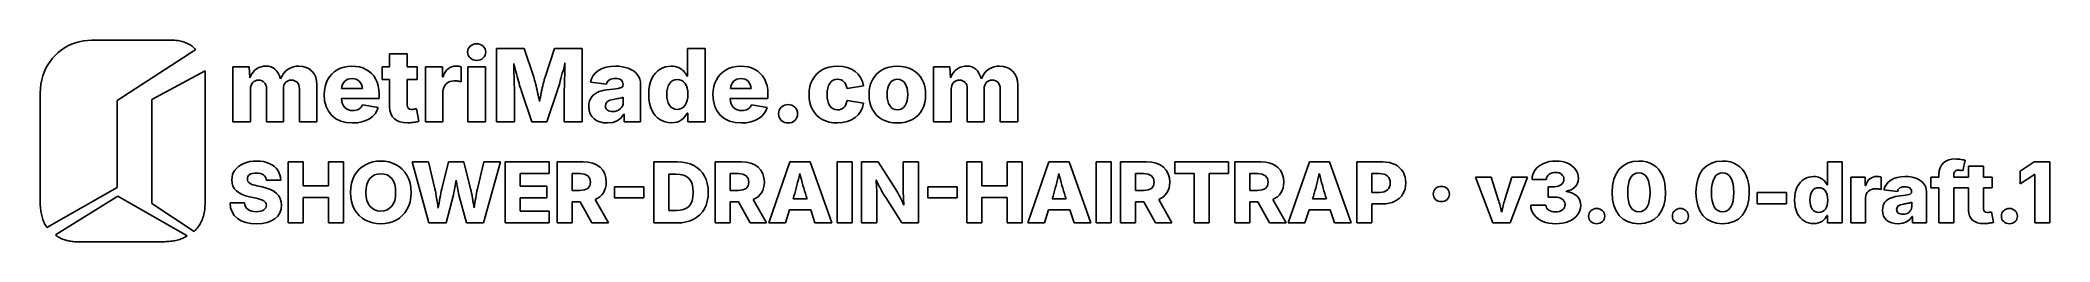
# Model space of a CAD drawing. Header units: metres. Extents: x 1 to 113, y 1 to 12.
import ezdxf

# ---------------------------------------------------------------- set-up
doc = ezdxf.new("R2010")
doc.units = ezdxf.units.M

msp = doc.modelspace()

# ---------------------------------------------------------------- linework, layer by layer
for p, q in [((1.79646, 11.3096), (1.63528, 11.1588)), ((1.96893, 11.4473), (1.79646, 11.3096)), ((2.15199, 11.5714), (1.96893, 11.4473)), ((2.34494, 11.6811), (2.15199, 11.5714)), ((2.54706, 11.7757), (2.34494, 11.6811)), ((2.75764, 11.8547), (2.54706, 11.7757)), ((2.976, 11.9173), (2.75764, 11.8547)), ((3.2014, 11.9628), (2.976, 11.9173)), ((3.43317, 11.9906), (3.2014, 11.9628)), ((3.67058, 12), (3.43317, 11.9906)), ((8.18823, 12), (3.67058, 12)), ((5.08235, 8.65881), (9.45882, 11.4823)), ((8.26517, 11.9986), (8.18823, 12)), ((8.3407, 11.9944), (8.26517, 11.9986)), ((8.41481, 11.9874), (8.3407, 11.9944)), ((8.48752, 11.9778), (8.41481, 11.9874)), ((8.55882, 11.9654), (8.48752, 11.9778)), ((8.62869, 11.9504), (8.55882, 11.9654)), ((8.69717, 11.9328), (8.62869, 11.9504)), ((8.76422, 11.9127), (8.69717, 11.9328)), ((8.82988, 11.8899), (8.76422, 11.9127)), ((8.8941, 11.8647), (8.82988, 11.8899)), ((8.95694, 11.837), (8.8941, 11.8647)), ((9.01834, 11.8069), (8.95694, 11.837)), ((9.07834, 11.7743), (9.01834, 11.8069)), ((9.13693, 11.7394), (9.07834, 11.7743)), ((9.19411, 11.7022), (9.13693, 11.7394)), ((9.24988, 11.6627), (9.19411, 11.7022)), ((9.30423, 11.6209), (9.24988, 11.6627)), ((9.35716, 11.5769), (9.30423, 11.6209)), ((9.40869, 11.5307), (9.35716, 11.5769)), ((9.45882, 11.4823), (9.40869, 11.5307)), ((21.2204, 11.2499), (20.2415, 11.2499)), ((20.2415, 11.2499), (20.2415, 10.5211)), ((21.2204, 10.5211), (21.2204, 11.2499)), ((24.5965, 11.4326), (24.5872, 11.3403)), ((24.5872, 11.3403), (24.5965, 11.248)), ((24.6244, 11.5177), (24.5965, 11.4326)), ((24.5965, 11.248), (24.6244, 11.1628)), ((24.6708, 11.5956), (24.6244, 11.5177)), ((24.7358, 11.6663), (24.6708, 11.5956)), ((24.8138, 11.725), (24.7358, 11.6663)), ((24.8992, 11.767), (24.8138, 11.725)), ((24.992, 11.7921), (24.8992, 11.767)), ((25.0921, 11.8005), (24.992, 11.7921)), ((25.1934, 11.7921), (25.0921, 11.8005)), ((25.287, 11.767), (25.1934, 11.7921)), ((25.3729, 11.725), (25.287, 11.767)), ((25.451, 11.6663), (25.3729, 11.725)), ((25.5161, 11.5956), (25.451, 11.6663)), ((25.5625, 11.5177), (25.5161, 11.5956)), ((25.5904, 11.4326), (25.5625, 11.5177)), ((25.5625, 11.1628), (25.5904, 11.248)), ((25.5997, 11.3403), (25.5904, 11.4326)), ((25.5904, 11.248), (25.5997, 11.3403)), ((27.7381, 11.5402), (26.1955, 11.5402)), ((26.1955, 11.5402), (26.1955, 7.45805)), ((28.271, 9.9512), (27.7381, 11.5402)), ((29.4181, 11.5402), (28.8936, 9.9512)), ((30.9635, 11.5402), (29.4181, 11.5402)), ((30.9635, 7.45805), (30.9635, 11.5402)), ((37.8, 11.5402), (36.8239, 11.5402)), ((36.8239, 11.5402), (36.8239, 9.99503)), ((37.8, 7.45805), (37.8, 11.5402)), ((1.02353, 10.2331), (0.94493, 10.0182)), ((1.11765, 10.4389), (1.02353, 10.2331)), ((1.22658, 10.6351), (1.11765, 10.4389)), ((1.34964, 10.8209), (1.22658, 10.6351)), ((1.48611, 10.9957), (1.34964, 10.8209)), ((1.63528, 11.1588), (1.48611, 10.9957)), ((9.97646, 10.3059), (7.01176, 8.70587)), ((9.97646, 3.01176), (9.97646, 10.3059)), ((12.4229, 10.5211), (11.5225, 10.5211)), ((11.5225, 10.5211), (11.5225, 7.45805)), ((12.4677, 9.91286), (12.4229, 10.5211)), ((12.5395, 10.0734), (12.4677, 9.91286)), ((12.6259, 10.2098), (12.5395, 10.0734)), ((12.7267, 10.322), (12.6259, 10.2098)), ((12.8422, 10.4101), (12.7267, 10.322)), ((12.9673, 10.4767), (12.8422, 10.4101)), ((13.097, 10.5242), (12.9673, 10.4767)), ((13.2316, 10.5527), (13.097, 10.5242)), ((13.3708, 10.5622), (13.2316, 10.5527)), ((13.5133, 10.5517), (13.3708, 10.5622)), ((13.6433, 10.5204), (13.5133, 10.5517)), ((13.7608, 10.4682), (13.6433, 10.5204)), ((13.8659, 10.3951), (13.7608, 10.4682)), ((13.9596, 10.2985), (13.8659, 10.3951)), ((14.043, 10.1759), (13.9596, 10.2985)), ((14.116, 10.0272), (14.043, 10.1759)), ((14.3557, 10.1776), (14.2587, 10.0284)), ((14.4697, 10.3003), (14.3557, 10.1776)), ((14.6007, 10.3964), (14.4697, 10.3003)), ((14.7426, 10.4689), (14.6007, 10.3964)), ((14.8893, 10.5208), (14.7426, 10.4689)), ((15.0406, 10.5518), (14.8893, 10.5208)), ((15.1967, 10.5622), (15.0406, 10.5518)), ((15.407, 10.5449), (15.1967, 10.5622)), ((15.5975, 10.493), (15.407, 10.5449)), ((15.7681, 10.4065), (15.5975, 10.493)), ((15.919, 10.2855), (15.7681, 10.4065)), ((16.0423, 10.1341), (15.919, 10.2855)), ((16.1304, 9.9567), (16.0423, 10.1341)), ((17.0215, 10.1228), (16.8972, 9.97423)), ((17.1657, 10.2516), (17.0215, 10.1228)), ((17.3297, 10.3608), (17.1657, 10.2516)), ((17.5113, 10.4477), (17.3297, 10.3608)), ((17.7084, 10.5098), (17.5113, 10.4477)), ((17.9208, 10.547), (17.7084, 10.5098)), ((18.1487, 10.5594), (17.9208, 10.547)), ((18.3626, 10.5482), (18.1487, 10.5594)), ((18.5641, 10.5146), (18.3626, 10.5482)), ((18.7532, 10.4585), (18.5641, 10.5146)), ((18.9298, 10.38), (18.7532, 10.4585)), ((19.0911, 10.2796), (18.9298, 10.38)), ((19.2341, 10.1581), (19.0911, 10.2796)), ((19.3589, 10.0153), (19.2341, 10.1581)), ((20.2415, 10.5211), (19.8264, 10.5211)), ((19.8264, 10.5211), (19.8264, 9.81149)), ((21.7841, 10.5211), (21.2204, 10.5211)), ((21.7841, 9.81149), (21.7841, 10.5211)), ((23.1856, 10.5211), (22.2348, 10.5211)), ((22.2348, 10.5211), (22.2348, 7.45805)), ((23.1856, 9.96219), (23.1856, 10.5211)), ((23.2682, 10.1033), (23.2193, 9.96219)), ((23.3311, 10.2252), (23.2682, 10.1033)), ((23.4078, 10.3279), (23.3311, 10.2252)), ((23.4983, 10.4115), (23.4078, 10.3279)), ((23.5997, 10.4762), (23.4983, 10.4115)), ((23.709, 10.5225), (23.5997, 10.4762)), ((23.8262, 10.5502), (23.709, 10.5225)), ((23.9513, 10.5594), (23.8262, 10.5502)), ((24.0223, 10.5574), (23.9513, 10.5594)), ((24.0922, 10.5512), (24.0223, 10.5574)), ((24.1611, 10.5409), (24.0922, 10.5512)), ((24.229, 10.5266), (24.1611, 10.5409)), ((24.229, 9.6937), (24.229, 10.5266)), ((25.5829, 10.5211), (24.604, 10.5211)), ((24.604, 10.5211), (24.604, 7.45805)), ((24.6244, 11.1628), (24.6708, 11.0849)), ((24.6708, 11.0849), (24.7358, 11.0142)), ((24.7358, 11.0142), (24.8138, 10.9555)), ((24.8138, 10.9555), (24.8992, 10.9135)), ((24.8992, 10.9135), (24.992, 10.8884)), ((24.992, 10.8884), (25.0921, 10.88)), ((25.0921, 10.88), (25.1934, 10.8884)), ((25.1934, 10.8884), (25.287, 10.9135)), ((25.287, 10.9135), (25.3729, 10.9555)), ((25.3729, 10.9555), (25.451, 11.0142)), ((25.451, 11.0142), (25.5161, 11.0849)), ((25.5161, 11.0849), (25.5625, 11.1628)), ((25.5829, 7.45805), (25.5829, 10.5211)), ((27.1549, 10.5639), (27.1519, 10.6991)), ((27.1519, 10.6991), (27.1874, 10.5556)), ((27.1582, 10.4265), (27.1549, 10.5639)), ((27.1619, 10.2872), (27.1582, 10.4265)), ((27.1659, 10.1457), (27.1619, 10.2872)), ((27.17, 10.0057), (27.1659, 10.1457)), ((27.1874, 10.5556), (27.2238, 10.4125)), ((27.2238, 10.4125), (27.261, 10.27)), ((27.261, 10.27), (27.2991, 10.1279)), ((27.2991, 10.1279), (27.3373, 9.98898)), ((29.8189, 10.0184), (29.8571, 10.1622)), ((29.8571, 10.1622), (29.8952, 10.3086)), ((29.8952, 10.3086), (29.9324, 10.4546)), ((29.9324, 10.4546), (29.9688, 10.6004)), ((29.9688, 10.6004), (30.0043, 10.7457)), ((29.9903, 10.1759), (29.9785, 9.75592)), ((29.9943, 10.3224), (29.9903, 10.1759)), ((29.998, 10.4663), (29.9943, 10.3224)), ((30.0013, 10.6074), (29.998, 10.4663)), ((30.0043, 10.7457), (30.0013, 10.6074)), ((31.7094, 10.1825), (31.5794, 10.0324)), ((31.8728, 10.3142), (31.7094, 10.1825)), ((32.0674, 10.4215), (31.8728, 10.3142)), ((32.2904, 10.4981), (32.0674, 10.4215)), ((32.5421, 10.5441), (32.2904, 10.4981)), ((32.8223, 10.5594), (32.5421, 10.5441)), ((33.0126, 10.5521), (32.8223, 10.5594)), ((33.1935, 10.53), (33.0126, 10.5521)), ((33.3652, 10.4931), (33.1935, 10.53)), ((33.5276, 10.4416), (33.3652, 10.4931)), ((33.6774, 10.3758), (33.5276, 10.4416)), ((33.8109, 10.2961), (33.6774, 10.3758)), ((33.9284, 10.2025), (33.8109, 10.2961)), ((34.0297, 10.095), (33.9284, 10.2025)), ((34.1113, 9.9744), (34.0297, 10.095)), ((35.0422, 10.1752), (34.9341, 10.0346)), ((35.164, 10.2935), (35.0422, 10.1752)), ((35.2996, 10.3896), (35.164, 10.2935)), ((35.4446, 10.4639), (35.2996, 10.3896)), ((35.5951, 10.517), (35.4446, 10.4639)), ((35.751, 10.5488), (35.5951, 10.517)), ((35.9124, 10.5594), (35.751, 10.5488)), ((36.0326, 10.5542), (35.9124, 10.5594)), ((36.1438, 10.5385), (36.0326, 10.5542)), ((36.2458, 10.5124), (36.1438, 10.5385)), ((36.3387, 10.4759), (36.2458, 10.5124)), ((36.4231, 10.4312), (36.3387, 10.4759)), ((36.4996, 10.3807), (36.4231, 10.4312)), ((36.5683, 10.3243), (36.4996, 10.3807)), ((36.629, 10.2621), (36.5683, 10.3243)), ((36.6824, 10.1967), (36.629, 10.2621)), ((36.7289, 10.1303), (36.6824, 10.1967)), ((36.7686, 10.0631), (36.7289, 10.1303)), ((38.6597, 10.1228), (38.5353, 9.97423)), ((38.8039, 10.2516), (38.6597, 10.1228)), ((38.9678, 10.3608), (38.8039, 10.2516)), ((39.1495, 10.4477), (38.9678, 10.3608)), ((39.3465, 10.5098), (39.1495, 10.4477)), ((39.559, 10.547), (39.3465, 10.5098)), ((39.7868, 10.5594), (39.559, 10.547)), ((40.0008, 10.5482), (39.7868, 10.5594)), ((40.2023, 10.5146), (40.0008, 10.5482)), ((40.3914, 10.4585), (40.2023, 10.5146)), ((40.568, 10.38), (40.3914, 10.4585)), ((40.7292, 10.2796), (40.568, 10.38)), ((40.8723, 10.1581), (40.7292, 10.2796)), ((40.9971, 10.0153), (40.8723, 10.1581)), ((44.0076, 10.1228), (43.8822, 9.97423)), ((44.1536, 10.2516), (44.0076, 10.1228)), ((44.32, 10.3608), (44.1536, 10.2516)), ((44.5053, 10.4477), (44.32, 10.3608)), ((44.7078, 10.5098), (44.5053, 10.4477)), ((44.9274, 10.547), (44.7078, 10.5098)), ((45.1643, 10.5594), (44.9274, 10.547)), ((45.451, 10.5411), (45.1643, 10.5594)), ((45.7108, 10.4861), (45.451, 10.5411)), ((45.9439, 10.3945), (45.7108, 10.4861)), ((46.1501, 10.2663), (45.9439, 10.3945)), ((46.3234, 10.1067), (46.1501, 10.2663)), ((46.4576, 9.92107), (46.3234, 10.1067)), ((47.3465, 10.1228), (47.2211, 9.97423)), ((47.4924, 10.2516), (47.3465, 10.1228)), ((47.6589, 10.3608), (47.4924, 10.2516)), ((47.8442, 10.4477), (47.6589, 10.3608)), ((48.0466, 10.5098), (47.8442, 10.4477)), ((48.2663, 10.547), (48.0466, 10.5098)), ((48.5031, 10.5594), (48.2663, 10.547)), ((48.7399, 10.547), (48.5031, 10.5594)), ((48.9592, 10.5098), (48.7399, 10.547)), ((49.1613, 10.4477), (48.9592, 10.5098)), ((49.3459, 10.3608), (49.1613, 10.4477)), ((49.5118, 10.2516), (49.3459, 10.3608)), ((49.6573, 10.1228), (49.5118, 10.2516)), ((49.7824, 9.97423), (49.6573, 10.1228)), ((51.4208, 10.5211), (50.5205, 10.5211)), ((50.5205, 10.5211), (50.5205, 7.45805)), ((51.4657, 9.91286), (51.4208, 10.5211)), ((51.5375, 10.0734), (51.4657, 9.91286)), ((51.6238, 10.2098), (51.5375, 10.0734)), ((51.7247, 10.322), (51.6238, 10.2098)), ((51.8401, 10.4101), (51.7247, 10.322)), ((51.9652, 10.4767), (51.8401, 10.4101)), ((52.095, 10.5242), (51.9652, 10.4767)), ((52.2296, 10.5527), (52.095, 10.5242)), ((52.3688, 10.5622), (52.2296, 10.5527)), ((52.5113, 10.5517), (52.3688, 10.5622)), ((52.6413, 10.5204), (52.5113, 10.5517)), ((52.7588, 10.4682), (52.6413, 10.5204)), ((52.8639, 10.3951), (52.7588, 10.4682)), ((52.9576, 10.2985), (52.8639, 10.3951)), ((53.0409, 10.1759), (52.9576, 10.2985)), ((53.1139, 10.0272), (53.0409, 10.1759)), ((53.3537, 10.1776), (53.2566, 10.0284)), ((53.4677, 10.3003), (53.3537, 10.1776)), ((53.5987, 10.3964), (53.4677, 10.3003)), ((53.7406, 10.4689), (53.5987, 10.3964)), ((53.8873, 10.5208), (53.7406, 10.4689)), ((54.0386, 10.5518), (53.8873, 10.5208)), ((54.1947, 10.5622), (54.0386, 10.5518)), ((54.405, 10.5449), (54.1947, 10.5622)), ((54.5954, 10.493), (54.405, 10.5449)), ((54.7661, 10.4065), (54.5954, 10.493)), ((54.9169, 10.2855), (54.7661, 10.4065)), ((55.0403, 10.1341), (54.9169, 10.2855)), ((55.1284, 9.9567), (55.0403, 10.1341)), ((0.8094, 9.32646), (0.79999, 9.08235)), ((0.79999, 9.08235), (0.79999, 3.05882)), ((0.83717, 9.56427), (0.8094, 9.32646)), ((0.88258, 9.79509), (0.83717, 9.56427)), ((0.94493, 10.0182), (0.88258, 9.79509)), ((12.5014, 9.27722), (12.5094, 9.39093)), ((12.5014, 7.45805), (12.5014, 9.27722)), ((12.5094, 9.39093), (12.5333, 9.49092)), ((12.5333, 9.49092), (12.5732, 9.57722)), ((12.5732, 9.57722), (12.629, 9.64983)), ((12.629, 9.64983), (12.6973, 9.70737)), ((12.6973, 9.70737), (12.7745, 9.74847)), ((12.7745, 9.74847), (12.8606, 9.77315)), ((12.8606, 9.77315), (12.9557, 9.78136)), ((12.9557, 9.78136), (13.048, 9.77356)), ((13.048, 9.77356), (13.1314, 9.75018)), ((13.1314, 9.75018), (13.2058, 9.71123)), ((13.2058, 9.71123), (13.2713, 9.65669)), ((13.2713, 9.65669), (13.3247, 9.58896)), ((13.3247, 9.58896), (13.3628, 9.51045)), ((13.3628, 9.51045), (13.3857, 9.42114)), ((13.3857, 9.42114), (13.3933, 9.32106)), ((13.3933, 9.32106), (13.3933, 7.45805)), ((14.1786, 9.85258), (14.116, 10.0272)), ((14.2587, 10.0284), (14.1786, 9.85258)), ((14.3329, 9.29642), (14.3404, 9.4006)), ((14.3329, 7.45805), (14.3329, 9.29642)), ((14.3404, 9.4006), (14.363, 9.494)), ((14.363, 9.494), (14.4007, 9.57661)), ((14.4007, 9.57661), (14.4535, 9.64845)), ((14.4535, 9.64845), (14.5192, 9.70659)), ((14.5192, 9.70659), (14.5958, 9.74814)), ((14.5958, 9.74814), (14.6833, 9.77306)), ((14.6833, 9.77306), (14.7816, 9.78136)), ((14.7816, 9.78136), (14.8741, 9.77382)), ((14.8741, 9.77382), (14.958, 9.75122)), ((14.958, 9.75122), (15.0333, 9.71355)), ((15.0333, 9.71355), (15.1, 9.66081)), ((15.1, 9.66081), (15.1546, 9.59351)), ((15.1546, 9.59351), (15.1936, 9.51218)), ((15.1936, 9.51218), (15.217, 9.41679)), ((15.217, 9.41679), (15.2248, 9.30736)), ((15.2248, 9.30736), (15.2248, 7.45805)), ((16.1832, 9.75327), (16.1304, 9.9567)), ((16.2009, 9.52382), (16.1832, 9.75327)), ((16.2009, 7.45805), (16.2009, 9.52382)), ((16.6151, 9.20703), (16.6033, 8.97859)), ((16.6033, 8.97859), (16.6297, 8.62988)), ((16.6506, 9.42108), (16.6151, 9.20703)), ((16.7098, 9.62073), (16.6506, 9.42108)), ((16.7926, 9.806), (16.7098, 9.62073)), ((16.8972, 9.97423), (16.7926, 9.806)), ((17.5709, 9.31285), (17.5926, 9.43365)), ((18.7321, 9.31285), (17.5709, 9.31285)), ((17.5926, 9.43365), (17.6295, 9.54128)), ((17.6295, 9.54128), (17.6816, 9.63571)), ((17.6816, 9.63571), (17.749, 9.71696)), ((17.749, 9.71696), (17.8308, 9.78229)), ((17.8308, 9.78229), (17.9261, 9.82895)), ((17.9261, 9.82895), (18.0348, 9.85695)), ((18.0348, 9.85695), (18.1571, 9.86627)), ((18.1571, 9.86627), (18.2779, 9.85712)), ((18.2779, 9.85712), (18.385, 9.82964)), ((18.385, 9.82964), (18.4784, 9.78383)), ((18.4784, 9.78383), (18.5582, 9.71971)), ((18.5582, 9.71971), (18.6237, 9.63931)), ((18.6237, 9.63931), (18.6746, 9.54471)), ((18.6746, 9.54471), (18.7107, 9.4359)), ((18.7107, 9.4359), (18.7321, 9.31285)), ((19.4655, 9.85121), (19.3589, 10.0153)), ((19.5508, 9.66687), (19.4655, 9.85121)), ((19.6117, 9.4632), (19.5508, 9.66687)), ((19.6483, 9.24016), (19.6117, 9.4632)), ((19.6604, 8.99779), (19.6483, 9.24016)), ((19.6604, 8.75668), (19.6604, 8.99779)), ((19.8264, 9.81149), (20.2415, 9.81149)), ((20.2415, 9.81149), (20.2415, 8.31012)), ((21.2204, 8.39503), (21.2204, 9.81149)), ((21.2204, 9.81149), (21.7841, 9.81149)), ((23.2193, 9.96219), (23.1856, 9.96219)), ((23.2136, 9.12929), (23.2248, 9.25977)), ((23.2136, 7.45805), (23.2136, 9.12929)), ((23.2248, 9.25977), (23.2581, 9.37723)), ((23.2581, 9.37723), (23.3138, 9.48167)), ((23.3138, 9.48167), (23.3917, 9.5731)), ((23.3917, 9.5731), (23.4867, 9.64743)), ((23.4867, 9.64743), (23.5933, 9.70052)), ((23.5933, 9.70052), (23.7117, 9.73236)), ((23.7117, 9.73236), (23.8419, 9.74298)), ((23.8419, 9.74298), (23.8883, 9.7422)), ((23.8883, 9.7422), (23.9376, 9.7399)), ((23.9376, 9.7399), (23.9899, 9.73605)), ((23.9899, 9.73605), (24.0452, 9.73067)), ((24.0452, 9.73067), (24.0993, 9.72372)), ((24.0993, 9.72372), (24.1479, 9.71526)), ((24.1479, 9.71526), (24.1912, 9.70525)), ((24.1912, 9.70525), (24.229, 9.6937)), ((27.174, 9.87071), (27.17, 10.0057)), ((27.1813, 9.61555), (27.174, 9.87071)), ((27.1844, 9.4987), (27.1813, 9.61555)), ((27.1866, 9.39331), (27.1844, 9.4987)), ((27.1879, 9.29939), (27.1866, 9.39331)), ((27.1884, 9.21695), (27.1879, 9.29939)), ((27.1884, 7.45805), (27.1884, 9.21695)), ((27.3373, 9.98898), (27.3745, 9.85568)), ((27.3745, 9.85568), (27.4109, 9.72801)), ((27.4109, 9.72801), (27.4464, 9.60599)), ((27.4464, 9.60599), (27.48, 9.49229)), ((27.48, 9.49229), (27.5109, 9.38956)), ((27.5109, 9.38956), (27.5389, 9.29778)), ((27.5389, 9.29778), (27.5642, 9.21695)), ((27.5642, 9.21695), (28.1672, 7.45805)), ((28.2928, 9.87604), (28.271, 9.9512)), ((28.3162, 9.79025), (28.2928, 9.87604)), ((28.3412, 9.69386), (28.3162, 9.79025)), ((28.3677, 9.58684), (28.3412, 9.69386)), ((28.3952, 9.47227), (28.3677, 9.58684)), ((28.4228, 9.35327), (28.3952, 9.47227)), ((28.4505, 9.22981), (28.4228, 9.35327)), ((28.4785, 9.10188), (28.4505, 9.22981)), ((28.5062, 8.97279), (28.4785, 9.10188)), ((28.5332, 8.84573), (28.5062, 8.97279)), ((28.6606, 8.97202), (28.6346, 8.8454)), ((28.6875, 9.10051), (28.6606, 8.97202)), ((28.7148, 9.22792), (28.6875, 9.10051)), ((28.7422, 9.35121), (28.7148, 9.22792)), ((28.7695, 9.4704), (28.7422, 9.35121)), ((28.7969, 9.58546), (28.7695, 9.4704)), ((28.8234, 9.69308), (28.7969, 9.58546)), ((28.8484, 9.78992), (28.8234, 9.69308)), ((28.8718, 9.87595), (28.8484, 9.78992)), ((28.8936, 9.9512), (28.8718, 9.87595)), ((28.9946, 7.45805), (29.5892, 9.21695)), ((29.5892, 9.21695), (29.6157, 9.30077)), ((29.6157, 9.30077), (29.6446, 9.39607)), ((29.6446, 9.39607), (29.676, 9.50282)), ((29.676, 9.50282), (29.7098, 9.62106)), ((29.7098, 9.62106), (29.7453, 9.74786)), ((29.7453, 9.74786), (29.7817, 9.88031)), ((29.7817, 9.88031), (29.8189, 10.0184)), ((29.9683, 9.30112), (29.9678, 9.21695)), ((29.9678, 9.21695), (29.9678, 7.45805)), ((29.9696, 9.39745), (29.9683, 9.30112)), ((29.9718, 9.50592), (29.9696, 9.39745)), ((29.9749, 9.62656), (29.9718, 9.50592)), ((29.9785, 9.75592), (29.9749, 9.62656)), ((31.4829, 9.86398), (31.4199, 9.67725)), ((31.4199, 9.67725), (32.3062, 9.5649)), ((31.5794, 10.0324), (31.4829, 9.86398)), ((31.6762, 9.02107), (31.5765, 8.9406)), ((31.789, 9.08853), (31.6762, 9.02107)), ((31.9149, 9.14297), (31.789, 9.08853)), ((32.0507, 9.18665), (31.9149, 9.14297)), ((32.193, 9.22176), (32.0507, 9.18665)), ((32.3417, 9.24831), (32.193, 9.22176)), ((32.3062, 9.5649), (32.3316, 9.63373)), ((32.3316, 9.63373), (32.3686, 9.69502)), ((32.4969, 9.26628), (32.3417, 9.24831)), ((32.3686, 9.69502), (32.4172, 9.74878)), ((32.4172, 9.74878), (32.4773, 9.79501)), ((32.4773, 9.79501), (32.5478, 9.83218)), ((32.6819, 9.28366), (32.4969, 9.26628)), ((32.5478, 9.83218), (32.6273, 9.85873)), ((32.6273, 9.85873), (32.716, 9.87466)), ((32.8387, 9.30293), (32.6819, 9.28366)), ((32.716, 9.87466), (32.8138, 9.87997)), ((32.8138, 9.87997), (32.9081, 9.87459)), ((32.9673, 9.32408), (32.8387, 9.30293)), ((32.9081, 9.87459), (32.9916, 9.8584)), ((33.0677, 9.34711), (32.9673, 9.32408)), ((32.9916, 9.8584), (33.0644, 9.83144)), ((33.0644, 9.83144), (33.1266, 9.79369)), ((33.1431, 9.377), (33.0677, 9.34711)), ((33.1266, 9.79369), (33.1763, 9.74599)), ((33.197, 9.41869), (33.1431, 9.377)), ((33.1763, 9.74599), (33.2118, 9.68922)), ((33.2294, 9.4722), (33.197, 9.41869)), ((33.2118, 9.68922), (33.2331, 9.62338)), ((33.2402, 9.53751), (33.2294, 9.4722)), ((33.2331, 9.62338), (33.2402, 9.54846)), ((33.2402, 9.54846), (33.2402, 9.53751)), ((34.1696, 9.84126), (34.1113, 9.9744)), ((34.2046, 9.69565), (34.1696, 9.84126)), ((34.2162, 9.53751), (34.2046, 9.69565)), ((34.2162, 7.45805), (34.2162, 9.53751)), ((34.6752, 9.24352), (34.6643, 8.98683)), ((34.6643, 8.98683), (34.6748, 8.73727)), ((34.7081, 9.47655), (34.6752, 9.24352)), ((34.7629, 9.68596), (34.7081, 9.47655)), ((34.8396, 9.87173), (34.7629, 9.68596)), ((34.9341, 10.0346), (34.8396, 9.87173)), ((35.6712, 8.98683), (35.6806, 9.16397)), ((35.6806, 8.80962), (35.6712, 8.98683)), ((35.6806, 9.16397), (35.7087, 9.32278)), ((35.7087, 9.32278), (35.7556, 9.46329)), ((35.7556, 9.46329), (35.8212, 9.58546)), ((35.8212, 9.58546), (35.9046, 9.68436)), ((35.9046, 9.68436), (36.0046, 9.75499)), ((36.0046, 9.75499), (36.1213, 9.79738)), ((36.1213, 9.79738), (36.2546, 9.81149)), ((36.2546, 9.81149), (36.387, 9.79762)), ((36.387, 9.79762), (36.5039, 9.75601)), ((36.5039, 9.75601), (36.6051, 9.68665)), ((36.6051, 9.68665), (36.6907, 9.58955)), ((36.6907, 9.58955), (36.7588, 9.46866)), ((36.7588, 9.46866), (36.8074, 9.32791)), ((36.8015, 9.99503), (36.7686, 10.0631)), ((36.8239, 9.99503), (36.8015, 9.99503)), ((36.8074, 9.32791), (36.8366, 9.16731)), ((36.8464, 8.98683), (36.8365, 8.8085)), ((36.8366, 9.16731), (36.8464, 8.98683)), ((38.2533, 9.20703), (38.2414, 8.97859)), ((38.2414, 8.97859), (38.2678, 8.62988)), ((38.2888, 9.42108), (38.2533, 9.20703)), ((38.3479, 9.62073), (38.2888, 9.42108)), ((38.4307, 9.806), (38.3479, 9.62073)), ((38.5353, 9.97423), (38.4307, 9.806)), ((39.2091, 9.31285), (39.2307, 9.43365)), ((40.3702, 9.31285), (39.2091, 9.31285)), ((39.2307, 9.43365), (39.2676, 9.54128)), ((39.2676, 9.54128), (39.3198, 9.63571)), ((39.3198, 9.63571), (39.3872, 9.71696)), ((39.3872, 9.71696), (39.4689, 9.78229)), ((39.4689, 9.78229), (39.5642, 9.82895)), ((39.5642, 9.82895), (39.673, 9.85695)), ((39.673, 9.85695), (39.7952, 9.86627)), ((39.7952, 9.86627), (39.916, 9.85712)), ((39.916, 9.85712), (40.0231, 9.82964)), ((40.0231, 9.82964), (40.1166, 9.78383)), ((40.1166, 9.78383), (40.1963, 9.71971)), ((40.1963, 9.71971), (40.2619, 9.63931)), ((40.2619, 9.63931), (40.3127, 9.54471)), ((40.3127, 9.54471), (40.3489, 9.4359)), ((40.3489, 9.4359), (40.3702, 9.31285)), ((41.1037, 9.85121), (40.9971, 10.0153)), ((41.1889, 9.66687), (41.1037, 9.85121)), ((41.2499, 9.4632), (41.1889, 9.66687)), ((41.2864, 9.24016), (41.2499, 9.4632)), ((41.2986, 8.99779), (41.2864, 9.24016)), ((41.2986, 8.75668), (41.2986, 8.99779)), ((43.5998, 9.20703), (43.588, 8.97859)), ((43.588, 8.97859), (43.5998, 8.75026)), ((43.6353, 9.42108), (43.5998, 9.20703)), ((43.6945, 9.62073), (43.6353, 9.42108)), ((43.7773, 9.806), (43.6945, 9.62073)), ((43.8822, 9.97423), (43.7773, 9.806)), ((44.5865, 8.98409), (44.5961, 9.17183)), ((44.5961, 8.79718), (44.5865, 8.98409)), ((44.5961, 9.17183), (44.625, 9.33784)), ((44.625, 9.33784), (44.6732, 9.4821)), ((44.6732, 9.4821), (44.7407, 9.60461)), ((44.7407, 9.60461), (44.8257, 9.70232)), ((44.8257, 9.70232), (44.9265, 9.77211)), ((44.9265, 9.77211), (45.0431, 9.81398)), ((45.0431, 9.81398), (45.1755, 9.82794)), ((45.1755, 9.82794), (45.2783, 9.81972)), ((45.2783, 9.81972), (45.3707, 9.79506)), ((45.3707, 9.79506), (45.4529, 9.75395)), ((45.4529, 9.75395), (45.5246, 9.6964)), ((45.5246, 9.6964), (45.5859, 9.62381)), ((45.5859, 9.62381), (45.6365, 9.53751)), ((45.6365, 9.53751), (45.6764, 9.4375)), ((45.6764, 9.4375), (45.7056, 9.32381)), ((45.7056, 9.32381), (46.6087, 9.47174)), ((46.5527, 9.70941), (46.4576, 9.92107)), ((46.6087, 9.47174), (46.5527, 9.70941)), ((46.9387, 9.20703), (46.9268, 8.97859)), ((46.9268, 8.97859), (46.9387, 8.75026)), ((46.9742, 9.42108), (46.9387, 9.20703)), ((47.0333, 9.62073), (46.9742, 9.42108)), ((47.1161, 9.806), (47.0333, 9.62073)), ((47.2211, 9.97423), (47.1161, 9.806)), ((47.9254, 8.98409), (47.9346, 9.16628)), ((47.9346, 8.80165), (47.9254, 8.98409)), ((47.9346, 9.16628), (47.9625, 9.32928)), ((47.9625, 9.32928), (48.009, 9.47313)), ((48.009, 9.47313), (48.074, 9.59779)), ((48.074, 9.59779), (48.1565, 9.69847)), ((48.1565, 9.69847), (48.2556, 9.7704)), ((48.2556, 9.7704), (48.3711, 9.81355)), ((48.3711, 9.81355), (48.5031, 9.82794)), ((48.5031, 9.82794), (48.6351, 9.81355)), ((48.6351, 9.81355), (48.7506, 9.7704)), ((48.7506, 9.7704), (48.8497, 9.69847)), ((48.8497, 9.69847), (48.9322, 9.59779)), ((48.9322, 9.59779), (48.9973, 9.47313)), ((48.9973, 9.47313), (49.0437, 9.32928)), ((49.0437, 9.32928), (49.0716, 9.16628)), ((49.0716, 9.16628), (49.0809, 8.98409)), ((49.0809, 8.98409), (49.0716, 8.80165)), ((49.8872, 9.806), (49.7824, 9.97423)), ((49.9701, 9.62073), (49.8872, 9.806)), ((50.0292, 9.42108), (49.9701, 9.62073)), ((50.0647, 9.20703), (50.0292, 9.42108)), ((50.0766, 8.97859), (50.0647, 9.20703)), ((50.0647, 8.75026), (50.0766, 8.97859)), ((51.4994, 9.27722), (51.5073, 9.39093)), ((51.4994, 7.45805), (51.4994, 9.27722)), ((51.5073, 9.39093), (51.5313, 9.49092)), ((51.5313, 9.49092), (51.5711, 9.57722)), ((51.5711, 9.57722), (51.627, 9.64983)), ((51.627, 9.64983), (51.6952, 9.70737)), ((51.6952, 9.70737), (51.7725, 9.74847)), ((51.7725, 9.74847), (51.8586, 9.77315)), ((51.8586, 9.77315), (51.9537, 9.78136)), ((51.9537, 9.78136), (52.046, 9.77356)), ((52.046, 9.77356), (52.1294, 9.75018)), ((52.1294, 9.75018), (52.2038, 9.71123)), ((52.2038, 9.71123), (52.2693, 9.65669)), ((52.2693, 9.65669), (52.3226, 9.58896)), ((52.3226, 9.58896), (52.3608, 9.51045)), ((52.3608, 9.51045), (52.3837, 9.42114)), ((52.3837, 9.42114), (52.3913, 9.32106)), ((52.3913, 9.32106), (52.3913, 7.45805)), ((53.1766, 9.85258), (53.1139, 10.0272)), ((53.2566, 10.0284), (53.1766, 9.85258)), ((53.3308, 9.29642), (53.3384, 9.4006)), ((53.3308, 7.45805), (53.3308, 9.29642)), ((53.3384, 9.4006), (53.361, 9.494)), ((53.361, 9.494), (53.3987, 9.57661)), ((53.3987, 9.57661), (53.4514, 9.64845)), ((53.4514, 9.64845), (53.5172, 9.70659)), ((53.5172, 9.70659), (53.5938, 9.74814)), ((53.5938, 9.74814), (53.6813, 9.77306)), ((53.6813, 9.77306), (53.7796, 9.78136)), ((53.7796, 9.78136), (53.8721, 9.77382)), ((53.8721, 9.77382), (53.956, 9.75122)), ((53.956, 9.75122), (54.0312, 9.71355)), ((54.0312, 9.71355), (54.0979, 9.66081)), ((54.0979, 9.66081), (54.1525, 9.59351)), ((54.1525, 9.59351), (54.1916, 9.51218)), ((54.1916, 9.51218), (54.215, 9.41679)), ((54.215, 9.41679), (54.2227, 9.30736)), ((54.2227, 9.30736), (54.2227, 7.45805)), ((55.1812, 9.75327), (55.1284, 9.9567)), ((55.1988, 9.52382), (55.1812, 9.75327)), ((55.1988, 7.45805), (55.1988, 9.52382)), ((5.08235, 3.81175), (5.08235, 8.65881)), ((7.01176, 8.70587), (7.01176, 2.91763)), ((16.6297, 8.62988), (16.7088, 8.32074)), ((16.7088, 8.32074), (16.8407, 8.05113)), ((16.8407, 8.05113), (17.0254, 7.82109)), ((17.5822, 8.60129), (17.5653, 8.75668)), ((17.5653, 8.75668), (19.6604, 8.75668)), ((17.619, 8.46661), (17.5822, 8.60129)), ((17.6755, 8.35265), (17.619, 8.46661)), ((17.7518, 8.25941), (17.6755, 8.35265)), ((17.8447, 8.1869), (17.7518, 8.25941)), ((17.9506, 8.13513), (17.8447, 8.1869)), ((18.0697, 8.10405), (17.9506, 8.13513)), ((18.202, 8.0937), (18.0697, 8.10405)), ((18.2968, 8.09875), (18.202, 8.0937)), ((18.385, 8.11389), (18.2968, 8.09875)), ((18.4665, 8.13914), (18.385, 8.11389)), ((18.5414, 8.1745), (18.4665, 8.13914)), ((18.6076, 8.21945), (18.5414, 8.1745)), ((18.6634, 8.27347), (18.6076, 8.21945)), ((18.7086, 8.33656), (18.6634, 8.27347)), ((18.7433, 8.40874), (18.7086, 8.33656)), ((19.6156, 8.26903), (18.7433, 8.40874)), ((19.2961, 7.76405), (19.4343, 7.91217)), ((19.4343, 7.91217), (19.5408, 8.08049)), ((19.5408, 8.08049), (19.6156, 8.26903)), ((20.2415, 8.31012), (20.2576, 8.10403)), ((20.2576, 8.10403), (20.306, 7.92415)), ((20.306, 7.92415), (20.3867, 7.77046)), ((21.236, 8.29076), (21.2204, 8.39503)), ((21.2828, 8.21626), (21.236, 8.29076)), ((21.3608, 8.17157), (21.2828, 8.21626)), ((21.47, 8.15668), (21.3608, 8.17157)), ((21.4978, 8.15746), (21.47, 8.15668)), ((21.5307, 8.15976), (21.4978, 8.15746)), ((21.5686, 8.1636), (21.5307, 8.15976)), ((21.6116, 8.16901), (21.5686, 8.1636)), ((21.654, 8.17493), (21.6116, 8.16901)), ((21.6898, 8.18033), (21.654, 8.17493)), ((21.7192, 8.18521), (21.6898, 8.18033)), ((21.7421, 8.18956), (21.7192, 8.18521)), ((21.8683, 7.4937), (21.7421, 8.18956)), ((28.5595, 8.72075), (28.5332, 8.84573)), ((28.5851, 8.59779), (28.5595, 8.72075)), ((28.6094, 8.72066), (28.5851, 8.59779)), ((28.6346, 8.8454), (28.6094, 8.72066)), ((31.3401, 8.46851), (31.3302, 8.30737)), ((31.3302, 8.30737), (31.3483, 8.09436)), ((31.3701, 8.61218), (31.3401, 8.46851)), ((31.3483, 8.09436), (31.4027, 7.91013)), ((31.4201, 8.73837), (31.3701, 8.61218)), ((31.4027, 7.91013), (31.4934, 7.75465)), ((31.49, 8.84709), (31.4201, 8.73837)), ((31.5765, 8.9406), (31.49, 8.84709)), ((32.2557, 8.3512), (32.284, 8.48596)), ((32.2628, 8.27904), (32.2557, 8.3512)), ((32.2841, 8.21594), (32.2628, 8.27904)), ((32.284, 8.48596), (32.3686, 8.59161)), ((32.3196, 8.16193), (32.2841, 8.21594)), ((32.3693, 8.11697), (32.3196, 8.16193)), ((32.3686, 8.59161), (32.5097, 8.66815)), ((32.4301, 8.0816), (32.3693, 8.11697)), ((32.4987, 8.05634), (32.4301, 8.0816)), ((32.5752, 8.04118), (32.4987, 8.05634)), ((32.5097, 8.66815), (32.7073, 8.71559)), ((32.6596, 8.03613), (32.5752, 8.04118)), ((32.7783, 8.04503), (32.6596, 8.03613)), ((32.7073, 8.71559), (32.7774, 8.72707)), ((32.7774, 8.72707), (32.8503, 8.73955)), ((32.8875, 8.07175), (32.7783, 8.04503)), ((32.8503, 8.73955), (32.926, 8.75308)), ((32.9872, 8.11626), (32.8875, 8.07175)), ((32.926, 8.75308), (33.0045, 8.76764)), ((33.0775, 8.17857), (32.9872, 8.11626)), ((33.0045, 8.76764), (33.0798, 8.78355)), ((33.1524, 8.25513), (33.0775, 8.17857)), ((33.0798, 8.78355), (33.1455, 8.80121)), ((33.1164, 7.67604), (33.271, 7.88818)), ((33.1455, 8.80121), (33.2018, 8.82057)), ((33.2058, 8.34229), (33.1524, 8.25513)), ((33.2018, 8.82057), (33.2486, 8.84164)), ((33.2379, 8.44006), (33.2058, 8.34229)), ((33.2486, 8.54848), (33.2379, 8.44006)), ((33.2486, 8.84164), (33.2486, 8.54848)), ((33.271, 7.88818), (33.2963, 7.88818)), ((33.2963, 7.88818), (33.2963, 7.45805)), ((34.6748, 8.73727), (34.7064, 8.50909)), ((34.7064, 8.50909), (34.759, 8.30234)), ((34.759, 8.30234), (34.8326, 8.11697)), ((34.8326, 8.11697), (34.9241, 7.95309)), ((34.9241, 7.95309), (35.0303, 7.81079)), ((35.7087, 8.65053), (35.6806, 8.80962)), ((35.7556, 8.50961), (35.7087, 8.65053)), ((35.8212, 8.38684), (35.7556, 8.50961)), ((35.9046, 8.28734), (35.8212, 8.38684)), ((36.0046, 8.21628), (35.9046, 8.28734)), ((36.1213, 8.17365), (36.0046, 8.21628)), ((36.2546, 8.15942), (36.1213, 8.17365)), ((36.3859, 8.17355), (36.2546, 8.15942)), ((36.5021, 8.21593), (36.3859, 8.17355)), ((36.6032, 8.28658), (36.5021, 8.21593)), ((36.6893, 8.38545), (36.6032, 8.28658)), ((36.6784, 7.75635), (36.7476, 7.85251)), ((36.758, 8.5078), (36.6893, 8.38545)), ((36.7476, 7.85251), (36.8015, 7.95396)), ((36.8071, 8.64882), (36.758, 8.5078)), ((36.8015, 7.95396), (36.8352, 7.95396)), ((36.8365, 8.8085), (36.8071, 8.64882)), ((36.8352, 7.95396), (36.8352, 7.45805)), ((38.2678, 8.62988), (38.347, 8.32074)), ((38.347, 8.32074), (38.4789, 8.05113)), ((38.4789, 8.05113), (38.6635, 7.82109)), ((39.2204, 8.60129), (39.2035, 8.75668)), ((39.2035, 8.75668), (41.2986, 8.75668)), ((39.2571, 8.46661), (39.2204, 8.60129)), ((39.3136, 8.35265), (39.2571, 8.46661)), ((39.39, 8.25941), (39.3136, 8.35265)), ((39.4828, 8.1869), (39.39, 8.25941)), ((39.5888, 8.13513), (39.4828, 8.1869)), ((39.7079, 8.10405), (39.5888, 8.13513)), ((39.8401, 8.0937), (39.7079, 8.10405)), ((39.935, 8.09875), (39.8401, 8.0937)), ((40.0231, 8.11389), (39.935, 8.09875)), ((40.1047, 8.13914), (40.0231, 8.11389)), ((40.1795, 8.1745), (40.1047, 8.13914)), ((40.2458, 8.21945), (40.1795, 8.1745)), ((40.3015, 8.27347), (40.2458, 8.21945)), ((40.3467, 8.33656), (40.3015, 8.27347)), ((40.3814, 8.40874), (40.3467, 8.33656)), ((41.2537, 8.26903), (40.3814, 8.40874)), ((40.9342, 7.76405), (41.0725, 7.91217)), ((41.0725, 7.91217), (41.179, 8.08049)), ((41.179, 8.08049), (41.2537, 8.26903)), ((41.9005, 8.01517), (41.8909, 7.91013)), ((41.8909, 7.91013), (41.9005, 7.80627)), ((41.9291, 8.11115), (41.9005, 8.01517)), ((41.9769, 8.19804), (41.9291, 8.11115)), ((42.0438, 8.27586), (41.9769, 8.19804)), ((42.1247, 8.34), (42.0438, 8.27586)), ((42.2145, 8.38582), (42.1247, 8.34)), ((42.3133, 8.4133), (42.2145, 8.38582)), ((42.421, 8.42247), (42.3133, 8.4133)), ((42.5287, 8.4133), (42.421, 8.42247)), ((42.6275, 8.38582), (42.5287, 8.4133)), ((42.7173, 8.34), (42.6275, 8.38582)), ((42.7982, 8.27586), (42.7173, 8.34)), ((42.8651, 8.19804), (42.7982, 8.27586)), ((42.9129, 8.11115), (42.8651, 8.19804)), ((42.9415, 8.01517), (42.9129, 8.11115)), ((42.9511, 7.91013), (42.9415, 8.01517)), ((42.9415, 7.80627), (42.9511, 7.91013)), ((43.5998, 8.75026), (43.6353, 8.53648)), ((43.6353, 8.53648), (43.6945, 8.33725)), ((43.6945, 8.33725), (43.7773, 8.15256)), ((43.7773, 8.15256), (43.8822, 7.98492)), ((43.8822, 7.98492), (44.0076, 7.83681)), ((44.0076, 7.83681), (44.1536, 7.70822)), ((44.625, 8.631), (44.5961, 8.79718)), ((44.6732, 8.48552), (44.625, 8.631)), ((44.7407, 8.36078), (44.6732, 8.48552)), ((44.8257, 8.2607), (44.7407, 8.36078)), ((44.9265, 8.18922), (44.8257, 8.2607)), ((45.0431, 8.14633), (44.9265, 8.18922)), ((45.1755, 8.13203), (45.0431, 8.14633)), ((45.2785, 8.14059), (45.1755, 8.13203)), ((45.3714, 8.16629), (45.2785, 8.14059)), ((45.4545, 8.20909), (45.3714, 8.16629)), ((45.5275, 8.26903), (45.4545, 8.20909)), ((45.5898, 8.34438), (45.5275, 8.26903)), ((45.6407, 8.43341), (45.5898, 8.34438)), ((45.6802, 8.53615), (45.6407, 8.43341)), ((45.7084, 8.65257), (45.6802, 8.53615)), ((46.6115, 8.51013), (45.7084, 8.65257)), ((46.1543, 7.69778), (46.327, 7.86003)), ((46.327, 7.86003), (46.4607, 8.0495)), ((46.4607, 8.0495), (46.5556, 8.2662)), ((46.5556, 8.2662), (46.6115, 8.51013)), ((46.9387, 8.75026), (46.9742, 8.53648)), ((46.9742, 8.53648), (47.0333, 8.33725)), ((47.0333, 8.33725), (47.1161, 8.15256)), ((47.1161, 8.15256), (47.2211, 7.98492)), ((47.2211, 7.98492), (47.3465, 7.83681)), ((47.3465, 7.83681), (47.4924, 7.70822)), ((47.9625, 8.63786), (47.9346, 8.80165)), ((48.009, 8.49274), (47.9625, 8.63786)), ((48.074, 8.36627), (48.009, 8.49274)), ((48.1565, 8.26379), (48.074, 8.36627)), ((48.2556, 8.1906), (48.1565, 8.26379)), ((48.3711, 8.14668), (48.2556, 8.1906)), ((48.5031, 8.13203), (48.3711, 8.14668)), ((48.6351, 8.14668), (48.5031, 8.13203)), ((48.7506, 8.1906), (48.6351, 8.14668)), ((48.8497, 8.26379), (48.7506, 8.1906)), ((48.9322, 8.36627), (48.8497, 8.26379)), ((48.9973, 8.49274), (48.9322, 8.36627)), ((49.0437, 8.63786), (48.9973, 8.49274)), ((49.0716, 8.80165), (49.0437, 8.63786)), ((49.5118, 7.70822), (49.6573, 7.83681)), ((49.6573, 7.83681), (49.7824, 7.98492)), ((49.7824, 7.98492), (49.8872, 8.15256)), ((49.8872, 8.15256), (49.9701, 8.33725)), ((49.9701, 8.33725), (50.0292, 8.53648)), ((50.0292, 8.53648), (50.0647, 8.75026)), ((11.5225, 7.45805), (12.5014, 7.45805)), ((13.3933, 7.45805), (14.3329, 7.45805)), ((15.2248, 7.45805), (16.2009, 7.45805)), ((17.0254, 7.82109), (17.2562, 7.6371)), ((17.2562, 7.6371), (17.5264, 7.50568)), ((17.5264, 7.50568), (17.8361, 7.42682)), ((17.8361, 7.42682), (18.1852, 7.40053)), ((18.1852, 7.40053), (18.4575, 7.41527)), ((18.4575, 7.41527), (18.7051, 7.45944)), ((18.7051, 7.45944), (18.928, 7.53307)), ((18.928, 7.53307), (19.1261, 7.63614)), ((19.1261, 7.63614), (19.2961, 7.76405)), ((20.3867, 7.77046), (20.4995, 7.64297)), ((20.4995, 7.64297), (20.6437, 7.54289)), ((20.6437, 7.54289), (20.8179, 7.47142)), ((20.8179, 7.47142), (21.0223, 7.42853)), ((21.0223, 7.42853), (21.2568, 7.41423)), ((21.2568, 7.41423), (21.3266, 7.41525)), ((21.3266, 7.41525), (21.3985, 7.41833)), ((21.3985, 7.41833), (21.4725, 7.42348)), ((21.4725, 7.42348), (21.5485, 7.43068)), ((21.5485, 7.43068), (21.6264, 7.44078)), ((21.6264, 7.44078), (21.7056, 7.45465)), ((21.7056, 7.45465), (21.7862, 7.47229)), ((21.7862, 7.47229), (21.8683, 7.4937)), ((22.2348, 7.45805), (23.2136, 7.45805)), ((24.604, 7.45805), (25.5829, 7.45805)), ((26.1955, 7.45805), (27.1884, 7.45805)), ((28.1672, 7.45805), (28.9946, 7.45805)), ((29.9678, 7.45805), (30.9635, 7.45805)), ((31.4934, 7.75465), (31.6204, 7.62794)), ((31.6204, 7.62794), (31.7757, 7.52965)), ((31.7757, 7.52965), (31.951, 7.45944)), ((31.951, 7.45944), (32.1466, 7.41733)), ((32.1466, 7.41733), (32.3623, 7.40329)), ((32.3623, 7.40329), (32.662, 7.43359)), ((32.662, 7.43359), (32.9134, 7.52451)), ((32.9134, 7.52451), (33.1164, 7.67604)), ((33.2963, 7.45805), (34.2162, 7.45805)), ((35.0303, 7.81079), (35.1513, 7.69008)), ((35.1513, 7.69008), (35.2869, 7.59093)), ((35.2869, 7.59093), (35.4338, 7.51363)), ((35.4338, 7.51363), (35.5884, 7.4584)), ((35.5884, 7.4584), (35.7508, 7.42528)), ((35.7508, 7.42528), (35.9208, 7.41423)), ((35.9208, 7.41423), (36.0913, 7.42459)), ((36.0913, 7.42459), (36.2437, 7.45567)), ((36.2437, 7.45567), (36.3781, 7.50746)), ((36.3781, 7.50746), (36.4944, 7.57999)), ((36.4944, 7.57999), (36.594, 7.66551)), ((36.594, 7.66551), (36.6784, 7.75635)), ((36.8352, 7.45805), (37.8, 7.45805)), ((38.6635, 7.82109), (38.8943, 7.6371)), ((38.8943, 7.6371), (39.1646, 7.50568)), ((39.1646, 7.50568), (39.4742, 7.42682)), ((39.4742, 7.42682), (39.8233, 7.40053)), ((39.8233, 7.40053), (40.0956, 7.41527)), ((40.0956, 7.41527), (40.3432, 7.45944)), ((40.3432, 7.45944), (40.5661, 7.53307)), ((40.5661, 7.53307), (40.7643, 7.63614)), ((40.7643, 7.63614), (40.9342, 7.76405)), ((41.9005, 7.80627), (41.9291, 7.71114)), ((41.9291, 7.71114), (41.9769, 7.62476)), ((41.9769, 7.62476), (42.0438, 7.5471)), ((42.0438, 7.5471), (42.1247, 7.48297)), ((42.1247, 7.48297), (42.2145, 7.43718)), ((42.2145, 7.43718), (42.3133, 7.4097)), ((42.3133, 7.4097), (42.421, 7.40053)), ((42.421, 7.40053), (42.5287, 7.4097)), ((42.5287, 7.4097), (42.6275, 7.43718)), ((42.6275, 7.43718), (42.7173, 7.48297)), ((42.7173, 7.48297), (42.7982, 7.5471)), ((42.7982, 7.5471), (42.8651, 7.62476)), ((42.8651, 7.62476), (42.9129, 7.71114)), ((42.9129, 7.71114), (42.9415, 7.80627)), ((44.1536, 7.70822), (44.32, 7.59914)), ((44.32, 7.59914), (44.5053, 7.51225)), ((44.5053, 7.51225), (44.7078, 7.45018)), ((44.7078, 7.45018), (44.9274, 7.41295)), ((44.9274, 7.41295), (45.1643, 7.40053)), ((45.1643, 7.40053), (45.4533, 7.41911)), ((45.4533, 7.41911), (45.7147, 7.47485)), ((45.7147, 7.47485), (45.9483, 7.56775)), ((45.9483, 7.56775), (46.1543, 7.69778)), ((47.4924, 7.70822), (47.6589, 7.59914)), ((47.6589, 7.59914), (47.8442, 7.51225)), ((47.8442, 7.51225), (48.0466, 7.45018)), ((48.0466, 7.45018), (48.2663, 7.41295)), ((48.2663, 7.41295), (48.5031, 7.40053)), ((48.5031, 7.40053), (48.7399, 7.41295)), ((48.7399, 7.41295), (48.9592, 7.45018)), ((48.9592, 7.45018), (49.1613, 7.51225)), ((49.1613, 7.51225), (49.3459, 7.59914)), ((49.3459, 7.59914), (49.5118, 7.70822)), ((50.5205, 7.45805), (51.4994, 7.45805)), ((52.3913, 7.45805), (53.3308, 7.45805)), ((54.2227, 7.45805), (55.1988, 7.45805)), ((11.5073, 4.53148), (11.4742, 4.3891)), ((11.5625, 4.66405), (11.5073, 4.53148)), ((11.6398, 4.7868), (11.5625, 4.66405)), ((11.7365, 4.89816), (11.6398, 4.7868)), ((11.8499, 4.99657), (11.7365, 4.89816)), ((11.9801, 5.08203), (11.8499, 4.99657)), ((12.127, 5.15453), (11.9801, 5.08203)), ((12.2879, 5.21233), (12.127, 5.15453)), ((12.4601, 5.2536), (12.2879, 5.21233)), ((12.3605, 4.42075), (12.4005, 4.47638)), ((12.4005, 4.47638), (12.4565, 4.52605)), ((12.4565, 4.52605), (12.5282, 4.56689)), ((12.6435, 5.27837), (12.4601, 5.2536)), ((12.5282, 4.56689), (12.6154, 4.59607)), ((12.6154, 4.59607), (12.7179, 4.61359)), ((12.8382, 5.28662), (12.6435, 5.27837)), ((12.7179, 4.61359), (12.8359, 4.61943)), ((12.8359, 4.61943), (12.9546, 4.61301)), ((13.0365, 5.27829), (12.8382, 5.28662)), ((12.9546, 4.61301), (13.0593, 4.5938)), ((13.2211, 5.25331), (13.0365, 5.27829)), ((13.0593, 4.5938), (13.1501, 4.56178)), ((13.1501, 4.56178), (13.227, 4.51695)), ((13.3921, 5.21169), (13.2211, 5.25331)), ((13.227, 4.51695), (13.2893, 4.4606)), ((13.5495, 5.15338), (13.3921, 5.21169)), ((13.6916, 5.08025), (13.5495, 5.15338)), ((13.8168, 4.994), (13.6916, 5.08025)), ((13.9251, 4.89467), (13.8168, 4.994)), ((14.0165, 4.78223), (13.9251, 4.89467)), ((14.0894, 4.65849), (14.0165, 4.78223)), ((14.1422, 4.52521), (14.0894, 4.65849)), ((14.1748, 4.38239), (14.1422, 4.52521)), ((15.4421, 5.24106), (14.6052, 5.24106)), ((14.6052, 5.24106), (14.6052, 1.84825)), ((15.4421, 3.90898), (15.4421, 5.24106)), ((17.6873, 5.24106), (16.8528, 5.24106)), ((16.8528, 5.24106), (16.8528, 3.90898)), ((17.6873, 1.84825), (17.6873, 5.24106)), ((18.2968, 4.4919), (18.1993, 4.28654)), ((18.4181, 4.67493), (18.2968, 4.4919)), ((18.5591, 4.83461), (18.4181, 4.67493)), ((18.7197, 4.97095), (18.5591, 4.83461)), ((18.9001, 5.08395), (18.7197, 4.97095)), ((19.0964, 5.17262), (18.9001, 5.08395)), ((19.3047, 5.23595), (19.0964, 5.17262)), ((19.2709, 4.43085), (19.4122, 4.5141)), ((19.5249, 5.27396), (19.3047, 5.23595)), ((19.4122, 4.5141), (19.5744, 4.56406)), ((19.7572, 5.28662), (19.5249, 5.27396)), ((19.5744, 4.56406), (19.7572, 4.5807)), ((19.9874, 5.27396), (19.7572, 5.28662)), ((19.7572, 4.5807), (19.939, 4.56406)), ((19.939, 4.56406), (20.1004, 4.5141)), ((20.2062, 5.23595), (19.9874, 5.27396)), ((20.1004, 4.5141), (20.2413, 4.43085)), ((20.4136, 5.17262), (20.2062, 5.23595)), ((20.6095, 5.08395), (20.4136, 5.17262)), ((20.7899, 4.97095), (20.6095, 5.08395)), ((20.9506, 4.83461), (20.7899, 4.97095)), ((21.0916, 4.67493), (20.9506, 4.83461)), ((21.2129, 4.4919), (21.0916, 4.67493)), ((21.3104, 4.28654), (21.2129, 4.4919)), ((22.4186, 5.24106), (21.4916, 5.24106)), ((21.4916, 5.24106), (22.4352, 1.84825)), ((22.7671, 3.74049), (22.4186, 5.24106)), ((23.5258, 5.24106), (23.1512, 3.74049)), ((24.3769, 5.24106), (23.5258, 5.24106)), ((24.7491, 3.74049), (24.3769, 5.24106)), ((25.4817, 5.24106), (25.1332, 3.74049)), ((25.4651, 1.84825), (26.4087, 5.24106)), ((26.4087, 5.24106), (25.4817, 5.24106)), ((29.1261, 5.24106), (26.6747, 5.24106)), ((26.6747, 5.24106), (26.6747, 1.84825)), ((27.5116, 3.88393), (27.5116, 4.58528)), ((27.5116, 4.58528), (29.1261, 4.58528)), ((29.1261, 4.58528), (29.1261, 5.24106)), ((31.0127, 5.24106), (29.5665, 5.24106)), ((29.5665, 5.24106), (29.5665, 1.84825)), ((30.4034, 3.65169), (30.4034, 4.58984)), ((30.4034, 4.58984), (30.8349, 4.58984)), ((30.8349, 4.58984), (31.0962, 4.56009)), ((31.2956, 5.22205), (31.0127, 5.24106)), ((31.0962, 4.56009), (31.2829, 4.47086)), ((31.547, 5.16505), (31.2956, 5.22205)), ((31.7668, 5.07005), (31.547, 5.16505)), ((31.9551, 4.93706), (31.7668, 5.07005)), ((32.106, 4.77162), (31.9551, 4.93706)), ((32.2138, 4.57928), (32.106, 4.77162)), ((32.2785, 4.36006), (32.2138, 4.57928)), ((36.2394, 5.24106), (34.9402, 5.24106)), ((34.9402, 5.24106), (34.9402, 1.84825)), ((35.7771, 2.53593), (35.7771, 4.55338)), ((35.7771, 4.55338), (36.192, 4.55338)), ((36.192, 4.55338), (36.4104, 4.53908)), ((36.4991, 5.22832), (36.2394, 5.24106)), ((36.4104, 4.53908), (36.601, 4.49615)), ((36.7402, 5.19011), (36.4991, 5.22832)), ((36.601, 4.49615), (36.7636, 4.42464)), ((36.9627, 5.1264), (36.7402, 5.19011)), ((37.1664, 5.03725), (36.9627, 5.1264)), ((37.3497, 4.92433), (37.1664, 5.03725)), ((37.5108, 4.78934), (37.3497, 4.92433)), ((37.6496, 4.63229), (37.5108, 4.78934)), ((37.7662, 4.45319), (37.6496, 4.63229)), ((39.813, 5.24106), (38.3668, 5.24106)), ((38.3668, 5.24106), (38.3668, 1.84825)), ((39.2037, 3.65169), (39.2037, 4.58984)), ((39.2037, 4.58984), (39.6352, 4.58984)), ((39.6352, 4.58984), (39.8966, 4.56009)), ((40.0959, 5.22205), (39.813, 5.24106)), ((39.8966, 4.56009), (40.0833, 4.47086)), ((40.3473, 5.16505), (40.0959, 5.22205)), ((40.5671, 5.07005), (40.3473, 5.16505)), ((40.7554, 4.93706), (40.5671, 5.07005)), ((40.9063, 4.77162), (40.7554, 4.93706)), ((41.0141, 4.57928), (40.9063, 4.77162)), ((41.0788, 4.36006), (41.0141, 4.57928)), ((42.521, 5.24106), (41.3427, 1.84825)), ((43.6424, 5.24106), (42.521, 5.24106)), ((43.0332, 4.43086), (43.0734, 4.60123)), ((43.0734, 4.60123), (43.1162, 4.43185)), ((44.8563, 1.84825), (43.6424, 5.24106)), ((45.992, 5.24106), (45.1552, 5.24106)), ((45.1552, 5.24106), (45.1552, 1.84825)), ((45.992, 1.84825), (45.992, 5.24106)), ((47.4295, 5.24106), (46.5096, 5.24106)), ((46.5096, 5.24106), (46.5096, 1.84825)), ((48.4157, 3.70859), (47.4295, 5.24106)), ((49.677, 5.24106), (48.8187, 5.24106)), ((48.8187, 5.24106), (48.8187, 3.79739)), ((49.677, 1.84825), (49.677, 5.24106)), ((53.211, 5.24106), (52.3741, 5.24106)), ((52.3741, 5.24106), (52.3741, 1.84825)), ((53.211, 3.90898), (53.211, 5.24106)), ((55.4562, 5.24106), (54.6217, 5.24106)), ((54.6217, 5.24106), (54.6217, 3.90898)), ((55.4562, 1.84825), (55.4562, 5.24106)), ((56.9381, 5.24106), (55.7598, 1.84825)), ((58.0596, 5.24106), (56.9381, 5.24106)), ((57.4503, 4.43086), (57.4906, 4.60123)), ((57.4906, 4.60123), (57.5334, 4.43185)), ((59.2734, 1.84825), (58.0596, 5.24106)), ((60.4092, 5.24106), (59.5723, 5.24106)), ((59.5723, 5.24106), (59.5723, 1.84825)), ((60.4092, 1.84825), (60.4092, 5.24106)), ((62.3729, 5.24106), (60.9267, 5.24106)), ((60.9267, 5.24106), (60.9267, 1.84825)), ((61.7636, 3.65169), (61.7636, 4.58984)), ((61.7636, 4.58984), (62.1951, 4.58984)), ((62.1951, 4.58984), (62.4565, 4.56009)), ((62.6559, 5.22205), (62.3729, 5.24106)), ((62.4565, 4.56009), (62.6432, 4.47086)), ((62.9072, 5.16505), (62.6559, 5.22205)), ((63.1271, 5.07005), (62.9072, 5.16505)), ((63.3153, 4.93706), (63.1271, 5.07005)), ((63.4662, 4.77162), (63.3153, 4.93706)), ((63.574, 4.57928), (63.4662, 4.77162)), ((63.6387, 4.36006), (63.574, 4.57928)), ((66.9207, 5.24106), (63.9477, 5.24106)), ((63.9477, 5.24106), (63.9477, 4.58528)), ((63.9477, 4.58528), (65.0169, 4.58528)), ((65.0169, 4.58528), (65.0169, 1.84825)), ((65.8515, 4.58528), (66.9207, 4.58528)), ((65.8515, 1.84825), (65.8515, 4.58528)), ((66.9207, 4.58528), (66.9207, 5.24106)), ((68.7214, 5.24106), (67.2752, 5.24106)), ((67.2752, 5.24106), (67.2752, 1.84825)), ((68.1121, 3.65169), (68.1121, 4.58984)), ((68.1121, 4.58984), (68.5436, 4.58984)), ((68.5436, 4.58984), (68.805, 4.56009)), ((69.0043, 5.22205), (68.7214, 5.24106)), ((68.805, 4.56009), (68.9917, 4.47086)), ((69.2557, 5.16505), (69.0043, 5.22205)), ((69.4755, 5.07005), (69.2557, 5.16505)), ((69.6638, 4.93706), (69.4755, 5.07005)), ((69.8147, 4.77162), (69.6638, 4.93706)), ((69.9225, 4.57928), (69.8147, 4.77162)), ((69.9872, 4.36006), (69.9225, 4.57928)), ((71.4294, 5.24106), (70.2511, 1.84825)), ((72.5508, 5.24106), (71.4294, 5.24106)), ((71.9416, 4.43086), (71.9818, 4.60123)), ((71.9818, 4.60123), (72.0246, 4.43185)), ((73.7647, 1.84825), (72.5508, 5.24106)), ((75.5097, 5.24106), (74.0635, 5.24106)), ((74.0635, 5.24106), (74.0635, 1.84825)), ((74.9004, 3.54239), (74.9004, 4.58984)), ((74.9004, 4.58984), (75.3319, 4.58984)), ((75.3319, 4.58984), (75.47, 4.58101)), ((75.47, 4.58101), (75.5903, 4.55453)), ((75.7021, 5.2318), (75.5097, 5.24106)), ((75.5903, 4.55453), (75.6929, 4.51042)), ((75.6929, 4.51042), (75.7776, 4.44865)), ((75.8808, 5.20406), (75.7021, 5.2318)), ((76.0458, 5.15781), (75.8808, 5.20406)), ((76.1973, 5.09305), (76.0458, 5.15781)), ((76.3335, 5.0118), (76.1973, 5.09305)), ((76.453, 4.91602), (76.3335, 5.0118)), ((76.5558, 4.80571), (76.453, 4.91602)), ((76.6418, 4.68089), (76.5558, 4.80571)), ((76.7098, 4.54356), (76.6418, 4.68089)), ((76.7583, 4.39569), (76.7098, 4.54356)), ((83.8649, 4.54713), (83.8319, 4.4101)), ((83.919, 4.67535), (83.8649, 4.54713)), ((83.9944, 4.79475), (83.919, 4.67535)), ((84.0882, 4.90356), (83.9944, 4.79475)), ((84.1977, 4.99998), (84.0882, 4.90356)), ((84.3229, 5.08401), (84.1977, 4.99998)), ((84.4638, 5.15567), (84.3229, 5.08401)), ((84.6177, 5.21295), (84.4638, 5.15567)), ((84.7818, 5.25388), (84.6177, 5.21295)), ((84.6626, 4.42416), (84.7094, 4.49089)), ((84.7094, 4.49089), (84.7744, 4.54881)), ((84.7744, 4.54881), (84.8527, 4.59564)), ((84.9561, 5.27844), (84.7818, 5.25388)), ((84.8527, 4.59564), (84.9394, 4.62909)), ((84.9394, 4.62909), (85.0347, 4.64915)), ((85.1407, 5.28662), (84.9561, 5.27844)), ((85.0347, 4.64915), (85.1383, 4.65585)), ((85.1383, 4.65585), (85.2355, 4.64909)), ((85.3224, 5.27864), (85.1407, 5.28662)), ((85.2355, 4.64909), (85.3232, 4.62881)), ((85.4931, 5.25475), (85.3224, 5.27864)), ((85.3232, 4.62881), (85.4015, 4.59502)), ((85.4015, 4.59502), (85.4702, 4.5477)), ((85.4702, 4.5477), (85.5262, 4.48958)), ((85.6526, 5.21489), (85.4931, 5.25475)), ((85.5262, 4.48958), (85.5662, 4.42332)), ((85.801, 5.1591), (85.6526, 5.21489)), ((85.936, 5.08957), (85.801, 5.1591)), ((86.0552, 5.00851), (85.936, 5.08957)), ((86.1588, 4.91592), (86.0552, 5.00851)), ((86.2467, 4.81181), (86.1588, 4.91592)), ((86.3167, 4.69847), (86.2467, 4.81181)), ((86.3667, 4.57816), (86.3167, 4.69847)), ((86.3967, 4.45085), (86.3667, 4.57816)), ((88.5028, 4.57387), (88.3801, 4.27557)), ((88.6744, 4.82661), (88.5028, 4.57387)), ((88.8898, 5.02786), (88.6744, 4.82661)), ((89.1436, 5.17162), (88.8898, 5.02786)), ((89.4357, 5.25787), (89.1436, 5.17162)), ((89.3062, 4.34959), (89.3954, 4.47363)), ((89.3954, 4.47363), (89.5018, 4.56221)), ((89.7662, 5.28662), (89.4357, 5.25787)), ((89.5018, 4.56221), (89.6254, 4.61537)), ((89.6254, 4.61537), (89.7662, 4.63309)), ((89.9913, 5.27367), (89.7662, 5.28662)), ((89.7662, 4.63309), (89.908, 4.61537)), ((89.908, 4.61537), (90.0323, 4.56221)), ((90.1995, 5.23482), (89.9913, 5.27367)), ((90.0323, 4.56221), (90.1391, 4.47363)), ((90.1391, 4.47363), (90.2285, 4.34959)), ((90.3907, 5.17004), (90.1995, 5.23482)), ((90.5652, 5.07938), (90.3907, 5.17004)), ((90.7214, 4.96432), (90.5652, 5.07938)), ((90.8583, 4.82635), (90.7214, 4.96432)), ((90.9757, 4.66547), (90.8583, 4.82635)), ((91.0737, 4.48166), (90.9757, 4.66547)), ((91.151, 4.27652), (91.0737, 4.48166)), ((93.1635, 4.57387), (93.0408, 4.27557)), ((93.3351, 4.82661), (93.1635, 4.57387)), ((93.5505, 5.02786), (93.3351, 4.82661)), ((93.8042, 5.17162), (93.5505, 5.02786)), ((94.0964, 5.25787), (93.8042, 5.17162)), ((93.9669, 4.34959), (94.0561, 4.47363)), ((94.0561, 4.47363), (94.1625, 4.56221)), ((94.4269, 5.28662), (94.0964, 5.25787)), ((94.1625, 4.56221), (94.2861, 4.61537)), ((94.2861, 4.61537), (94.4269, 4.63309)), ((94.652, 5.27367), (94.4269, 5.28662)), ((94.4269, 4.63309), (94.5687, 4.61537)), ((94.5687, 4.61537), (94.693, 4.56221)), ((94.8601, 5.23482), (94.652, 5.27367)), ((94.693, 4.56221), (94.7998, 4.47363)), ((94.7998, 4.47363), (94.8892, 4.34959)), ((95.0514, 5.17004), (94.8601, 5.23482)), ((95.2258, 5.07938), (95.0514, 5.17004)), ((95.3821, 4.96432), (95.2258, 5.07938)), ((95.5189, 4.82635), (95.3821, 4.96432)), ((95.6364, 4.66547), (95.5189, 4.82635)), ((95.7344, 4.48166), (95.6364, 4.66547)), ((95.8117, 4.27652), (95.7344, 4.48166)), ((101.085, 5.24106), (100.26, 5.24106)), ((100.26, 5.24106), (100.26, 3.95679)), ((101.085, 1.84825), (101.085, 5.24106)), ((106.484, 4.73541), (106.469, 4.53061)), ((106.469, 4.53061), (106.469, 4.394)), ((106.531, 4.91258), (106.484, 4.73541)), ((106.61, 5.06215), (106.531, 4.91258)), ((106.72, 5.18411), (106.61, 5.06215)), ((106.855, 5.27875), (106.72, 5.18411)), ((107.008, 5.34636), (106.855, 5.27875)), ((107.18, 5.38692), (107.008, 5.34636)), ((107.369, 5.40044), (107.18, 5.38692)), ((107.291, 4.53746), (107.295, 4.59033)), ((107.291, 4.394), (107.291, 4.53746)), ((107.295, 4.59033), (107.306, 4.63736)), ((107.306, 4.63736), (107.324, 4.67856)), ((107.324, 4.67856), (107.349, 4.7139)), ((107.349, 4.7139), (107.384, 4.74229)), ((107.456, 5.3988), (107.369, 5.40044)), ((107.384, 4.74229), (107.43, 4.76257)), ((107.43, 4.76257), (107.486, 4.77475)), ((107.54, 5.39389), (107.456, 5.3988)), ((107.486, 4.77475), (107.554, 4.77881)), ((107.621, 5.38571), (107.54, 5.39389)), ((107.554, 4.77881), (107.586, 4.77817)), ((107.586, 4.77817), (107.618, 4.77625)), ((107.618, 4.77625), (107.65, 4.77304)), ((107.699, 5.37425), (107.621, 5.38571)), ((107.65, 4.77304), (107.682, 4.76857)), ((107.682, 4.76857), (107.713, 4.76337)), ((107.771, 5.36153), (107.699, 5.37425)), ((107.713, 4.76337), (107.742, 4.75804)), ((107.742, 4.75804), (107.769, 4.75256)), ((107.769, 4.75256), (107.794, 4.74695)), ((107.833, 5.3495), (107.771, 5.36153)), ((107.794, 4.74695), (107.927, 5.32759)), ((107.885, 5.3382), (107.833, 5.3495)), ((107.927, 5.32759), (107.885, 5.3382)), ((108.947, 4.99971), (108.119, 4.99971)), ((108.119, 4.99971), (108.119, 4.394)), ((108.947, 4.394), (108.947, 4.99971)), ((111.771, 5.24106), (110.984, 4.72189)), ((110.984, 4.72189), (110.984, 4.01602)), ((110.984, 4.01602), (111.778, 4.54199)), ((112.636, 5.24106), (111.771, 5.24106)), ((111.778, 4.54199), (111.802, 4.54199)), ((111.802, 4.54199), (111.802, 1.84825)), ((112.636, 1.84825), (112.636, 5.24106)), ((1.17647, 1.59999), (5.08235, 3.81175)), ((11.4742, 4.3891), (11.4632, 4.23688)), ((11.4632, 4.23688), (11.4795, 4.05528)), ((11.4795, 4.05528), (11.5284, 3.89305)), ((11.5284, 3.89305), (11.6098, 3.75017)), ((11.6098, 3.75017), (11.7239, 3.62663)), ((11.7239, 3.62663), (11.8666, 3.52074)), ((11.8666, 3.52074), (12.0339, 3.4308)), ((12.0339, 3.4308), (12.2258, 3.3568)), ((12.2258, 3.3568), (12.4423, 3.29872)), ((12.3285, 4.29155), (12.3365, 4.35913)), ((12.3374, 4.21747), (12.3285, 4.29155)), ((12.3365, 4.35913), (12.3605, 4.42075)), ((12.3641, 4.15234), (12.3374, 4.21747)), ((12.4085, 4.09621), (12.3641, 4.15234)), ((12.4708, 4.04903), (12.4085, 4.09621)), ((12.5478, 4.00854), (12.4708, 4.04903)), ((12.6367, 3.97246), (12.5478, 4.00854)), ((12.7375, 3.9408), (12.6367, 3.97246)), ((12.8501, 3.91354), (12.7375, 3.9408)), ((13.1559, 3.84521), (12.8501, 3.91354)), ((13.3977, 3.78189), (13.1559, 3.84521)), ((13.2893, 4.4606), (13.3361, 4.394)), ((13.3361, 4.394), (13.3675, 4.31714)), ((13.3675, 4.31714), (13.3835, 4.23003)), ((13.3835, 4.23003), (14.1872, 4.23003)), ((13.6108, 3.7012), (13.3977, 3.78189)), ((13.7954, 3.60315), (13.6108, 3.7012)), ((13.9513, 3.48772), (13.7954, 3.60315)), ((14.0753, 3.35367), (13.9513, 3.48772)), ((14.1872, 4.23003), (14.1748, 4.38239)), ((16.8528, 3.90898), (15.4421, 3.90898)), ((18.0878, 3.8118), (18.0739, 3.54239)), ((18.0739, 3.54239), (18.0878, 3.27496)), ((18.1296, 4.05984), (18.0878, 3.8118)), ((18.1993, 4.28654), (18.1296, 4.05984)), ((18.9298, 3.54239), (18.9436, 3.7802)), ((18.9436, 3.30563), (18.9298, 3.54239)), ((18.9436, 3.7802), (18.9849, 3.98811)), ((18.9849, 3.98811), (19.0538, 4.16614)), ((19.0538, 4.16614), (19.1503, 4.31427)), ((19.1503, 4.31427), (19.2709, 4.43085)), ((20.2413, 4.43085), (20.3618, 4.31427)), ((20.3618, 4.31427), (20.4582, 4.16614)), ((20.4582, 4.16614), (20.5271, 3.98811)), ((20.5271, 3.98811), (20.5685, 3.7802)), ((20.5685, 3.7802), (20.5822, 3.54239)), ((20.5822, 3.54239), (20.5685, 3.30563)), ((21.38, 4.05984), (21.3104, 4.28654)), ((21.4218, 3.8118), (21.38, 4.05984)), ((21.4357, 3.54239), (21.4218, 3.8118)), ((21.4218, 3.27399), (21.4357, 3.54239)), ((22.7927, 3.61853), (22.7671, 3.74049)), ((22.8172, 3.49171), (22.7927, 3.61853)), ((22.8407, 3.36006), (22.8172, 3.49171)), ((22.8631, 3.22357), (22.8407, 3.36006)), ((23.0683, 3.36006), (23.0433, 3.22357)), ((23.0946, 3.49171), (23.0683, 3.36006)), ((23.1222, 3.61853), (23.0946, 3.49171)), ((23.1512, 3.74049), (23.1222, 3.61853)), ((23.3859, 1.84825), (23.7984, 3.41487)), ((23.7984, 3.41487), (23.8223, 3.51151)), ((23.8223, 3.51151), (23.8441, 3.61014)), ((23.8441, 3.61014), (23.8638, 3.71074)), ((23.8638, 3.71074), (23.8814, 3.81335)), ((23.8814, 3.81335), (23.898, 3.91724)), ((23.898, 3.91724), (23.9146, 4.0217)), ((23.9146, 4.0217), (23.9312, 4.12672)), ((23.9312, 4.12672), (23.9478, 4.23232)), ((23.9478, 4.23232), (23.9646, 4.12474)), ((23.9646, 4.12474), (23.9819, 4.01828)), ((23.9819, 4.01828), (23.9996, 3.91296)), ((23.9996, 3.91296), (24.0177, 3.80879)), ((24.0177, 3.80879), (24.0369, 3.70647)), ((24.0369, 3.70647), (24.0577, 3.6067)), ((24.0577, 3.6067), (24.0802, 3.50951)), ((24.0802, 3.50951), (24.1043, 3.41487)), ((24.1043, 3.41487), (24.5168, 1.84825)), ((24.778, 3.61966), (24.7491, 3.74049)), ((24.8054, 3.49399), (24.778, 3.61966)), ((24.8314, 3.36349), (24.8054, 3.49399)), ((24.8558, 3.22815), (24.8314, 3.36349)), ((25.059, 3.36349), (25.036, 3.22815)), ((25.0828, 3.49399), (25.059, 3.36349)), ((25.1076, 3.61966), (25.0828, 3.49399)), ((25.1332, 3.74049), (25.1076, 3.61966)), ((28.9981, 3.88393), (27.5116, 3.88393)), ((28.9981, 3.24181), (28.9981, 3.88393)), ((30.8372, 3.65169), (30.4034, 3.65169)), ((31.0976, 3.68057), (30.8372, 3.65169)), ((31.2835, 3.76724), (31.0976, 3.68057)), ((31.2829, 4.47086), (31.395, 4.32214)), ((31.3951, 3.9117), (31.2835, 3.76724)), ((31.395, 4.32214), (31.4323, 4.11392)), ((31.4323, 4.11392), (31.3951, 3.9117)), ((31.9465, 3.30103), (32.0516, 3.40178)), ((32.0516, 3.40178), (32.14, 3.51735)), ((32.14, 3.51735), (32.21, 3.64685)), ((32.21, 3.64685), (32.26, 3.78944)), ((32.26, 3.78944), (32.29, 3.94514)), ((32.3, 4.11392), (32.2785, 4.36006)), ((32.29, 3.94514), (32.3, 4.11392)), ((34.3893, 3.84978), (32.7605, 3.84978)), ((32.7605, 3.84978), (32.7605, 3.23724)), ((34.3893, 3.23724), (34.3893, 3.84978)), ((36.7636, 4.42464), (36.8985, 4.32452)), ((36.8985, 4.32452), (37.0043, 4.18997)), ((37.0043, 4.18997), (37.0799, 4.01514)), ((37.0799, 4.01514), (37.1252, 3.80005)), ((37.1252, 3.80005), (37.1403, 3.54468)), ((37.1403, 3.54468), (37.1253, 3.28928)), ((37.8585, 4.2538), (37.7662, 4.45319)), ((37.9245, 4.03593), (37.8585, 4.2538)), ((37.964, 3.79955), (37.9245, 4.03593)), ((37.9772, 3.54468), (37.964, 3.79955)), ((37.964, 3.28885), (37.9772, 3.54468)), ((39.6376, 3.65169), (39.2037, 3.65169)), ((39.8979, 3.68057), (39.6376, 3.65169)), ((40.0839, 3.76724), (39.8979, 3.68057)), ((40.0833, 4.47086), (40.1953, 4.32214)), ((40.1954, 3.9117), (40.0839, 3.76724)), ((40.1953, 4.32214), (40.2326, 4.11392)), ((40.2326, 4.11392), (40.1954, 3.9117)), ((40.7468, 3.30103), (40.8519, 3.40178)), ((40.8519, 3.40178), (40.9403, 3.51735)), ((40.9403, 3.51735), (41.0103, 3.64685)), ((41.0103, 3.64685), (41.0603, 3.78944)), ((41.0603, 3.78944), (41.0904, 3.94514)), ((41.1004, 4.11392), (41.0788, 4.36006)), ((41.0904, 3.94514), (41.1004, 4.11392)), ((42.7462, 3.33063), (42.7896, 3.47707)), ((42.7896, 3.47707), (42.8319, 3.62721)), ((42.8319, 3.62721), (42.8731, 3.78105)), ((42.8731, 3.78105), (42.9134, 3.93858)), ((42.9134, 3.93858), (42.9532, 4.09955)), ((42.9532, 4.09955), (42.9931, 4.26364)), ((42.9931, 4.26364), (43.0332, 4.43086)), ((43.1162, 4.43185), (43.1593, 4.26534)), ((43.1593, 4.26534), (43.2028, 4.10167)), ((43.2028, 4.10167), (43.2465, 3.94084)), ((43.2465, 3.94084), (43.2906, 3.78316)), ((43.2906, 3.78316), (43.3354, 3.62889)), ((43.3354, 3.62889), (43.3807, 3.47806)), ((43.3807, 3.47806), (43.4267, 3.33063)), ((47.326, 4.09123), (47.3157, 4.23917)), ((47.3157, 4.23917), (47.3643, 4.1404)), ((47.3355, 3.94798), (47.326, 4.09123)), ((47.3443, 3.80943), (47.3355, 3.94798)), ((47.3524, 3.67558), (47.3443, 3.80943)), ((47.3591, 3.55057), (47.3524, 3.67558)), ((47.3639, 3.43849), (47.3591, 3.55057)), ((47.3668, 3.33937), (47.3639, 3.43849)), ((47.3643, 4.1404), (47.4108, 4.04675)), ((47.4108, 4.04675), (47.455, 3.95822)), ((47.455, 3.95822), (47.497, 3.87483)), ((47.497, 3.87483), (47.5381, 3.79485)), ((47.5381, 3.79485), (47.5794, 3.71657)), ((47.5794, 3.71657), (47.621, 3.64001)), ((47.621, 3.64001), (47.663, 3.56516)), ((47.663, 3.56516), (47.7063, 3.49016)), ((47.7063, 3.49016), (47.7522, 3.41316)), ((47.7522, 3.41316), (47.8006, 3.33418)), ((48.4745, 3.61311), (48.4157, 3.70859)), ((48.5325, 3.51562), (48.4745, 3.61311)), ((48.5895, 3.41615), (48.5325, 3.51562)), ((48.6457, 3.31467), (48.5895, 3.41615)), ((48.8187, 3.79739), (48.8197, 3.70306)), ((48.8197, 3.70306), (48.8226, 3.59761)), ((48.8226, 3.59761), (48.8274, 3.48105)), ((48.8274, 3.48105), (48.8342, 3.35339)), ((51.8232, 3.84978), (50.1945, 3.84978)), ((50.1945, 3.84978), (50.1945, 3.23724)), ((51.8232, 3.23724), (51.8232, 3.84978)), ((54.6217, 3.90898), (53.211, 3.90898)), ((57.1634, 3.33063), (57.2067, 3.47707)), ((57.2067, 3.47707), (57.249, 3.62721)), ((57.249, 3.62721), (57.2903, 3.78105)), ((57.2903, 3.78105), (57.3305, 3.93858)), ((57.3305, 3.93858), (57.3703, 4.09955)), ((57.3703, 4.09955), (57.4102, 4.26364)), ((57.4102, 4.26364), (57.4503, 4.43086)), ((57.5334, 4.43185), (57.5765, 4.26534)), ((57.5765, 4.26534), (57.6199, 4.10167)), ((57.6199, 4.10167), (57.6636, 3.94084)), ((57.6636, 3.94084), (57.7078, 3.78316)), ((57.7078, 3.78316), (57.7525, 3.62889)), ((57.7525, 3.62889), (57.7979, 3.47806)), ((57.7979, 3.47806), (57.8438, 3.33063)), ((62.1975, 3.65169), (61.7636, 3.65169)), ((62.4578, 3.68057), (62.1975, 3.65169)), ((62.6438, 3.76724), (62.4578, 3.68057)), ((62.6432, 4.47086), (62.7552, 4.32214)), ((62.7554, 3.9117), (62.6438, 3.76724)), ((62.7552, 4.32214), (62.7926, 4.11392)), ((62.7926, 4.11392), (62.7554, 3.9117)), ((63.3067, 3.30103), (63.4118, 3.40178)), ((63.4118, 3.40178), (63.5002, 3.51735)), ((63.5002, 3.51735), (63.5703, 3.64685)), ((63.5703, 3.64685), (63.6203, 3.78944)), ((63.6203, 3.78944), (63.6503, 3.94514)), ((63.6603, 4.11392), (63.6387, 4.36006)), ((63.6503, 3.94514), (63.6603, 4.11392)), ((68.5459, 3.65169), (68.1121, 3.65169)), ((68.8063, 3.68057), (68.5459, 3.65169)), ((68.9923, 3.76724), (68.8063, 3.68057)), ((68.9917, 4.47086), (69.1037, 4.32214)), ((69.1038, 3.9117), (68.9923, 3.76724)), ((69.1037, 4.32214), (69.141, 4.11392)), ((69.141, 4.11392), (69.1038, 3.9117)), ((69.6552, 3.30103), (69.7603, 3.40178)), ((69.7603, 3.40178), (69.8487, 3.51735)), ((69.8487, 3.51735), (69.9187, 3.64685)), ((69.9187, 3.64685), (69.9687, 3.78944)), ((69.9687, 3.78944), (69.9987, 3.94514)), ((70.0088, 4.11392), (69.9872, 4.36006)), ((69.9987, 3.94514), (70.0088, 4.11392)), ((71.6546, 3.33063), (71.698, 3.47707)), ((71.698, 3.47707), (71.7403, 3.62721)), ((71.7403, 3.62721), (71.7815, 3.78105)), ((71.7815, 3.78105), (71.8218, 3.93858)), ((71.8218, 3.93858), (71.8616, 4.09955)), ((71.8616, 4.09955), (71.9015, 4.26364)), ((71.9015, 4.26364), (71.9416, 4.43086)), ((72.0246, 4.43185), (72.0677, 4.26534)), ((72.0677, 4.26534), (72.1111, 4.10167)), ((72.1111, 4.10167), (72.1549, 3.94084)), ((72.1549, 3.94084), (72.199, 3.78316)), ((72.199, 3.78316), (72.2438, 3.62889)), ((72.2438, 3.62889), (72.2891, 3.47806)), ((72.2891, 3.47806), (72.335, 3.33063)), ((75.3343, 3.54239), (74.9004, 3.54239)), ((75.4723, 3.55142), (75.3343, 3.54239)), ((75.5924, 3.57854), (75.4723, 3.55142)), ((75.6946, 3.62372), (75.5924, 3.57854)), ((75.7788, 3.68697), (75.6946, 3.62372)), ((75.7776, 4.44865), (75.844, 4.37193)), ((75.8447, 3.76503), (75.7788, 3.68697)), ((75.844, 4.37193), (75.8914, 4.28299)), ((75.8917, 3.85463), (75.8447, 3.76503)), ((75.8914, 4.28299), (75.9199, 4.18179)), ((75.92, 3.95573), (75.8917, 3.85463)), ((75.9199, 4.18179), (75.9294, 4.06836)), ((75.9294, 4.06836), (75.92, 3.95573)), ((76.5504, 3.33391), (76.6383, 3.457)), ((76.6383, 3.457), (76.7077, 3.59299)), ((76.7077, 3.59299), (76.7574, 3.7402)), ((76.7574, 3.7402), (76.7872, 3.89867)), ((76.7874, 4.23729), (76.7583, 4.39569)), ((76.7872, 3.89867), (76.7971, 4.06836)), ((76.7971, 4.06836), (76.7874, 4.23729)), ((78.3325, 3.54088), (78.3244, 3.45358)), ((78.3244, 3.45358), (78.3325, 3.36726)), ((78.3568, 3.62065), (78.3325, 3.54088)), ((78.3325, 3.36726), (78.3568, 3.28819)), ((78.3971, 3.69287), (78.3568, 3.62065)), ((78.4536, 3.75755), (78.3971, 3.69287)), ((78.522, 3.81085), (78.4536, 3.75755)), ((78.598, 3.84894), (78.522, 3.81085)), ((78.6815, 3.87178), (78.598, 3.84894)), ((78.7725, 3.87939), (78.6815, 3.87178)), ((78.8636, 3.87178), (78.7725, 3.87939)), ((78.9471, 3.84894), (78.8636, 3.87178)), ((79.023, 3.81085), (78.9471, 3.84894)), ((79.0914, 3.75755), (79.023, 3.81085)), ((79.1479, 3.69287), (79.0914, 3.75755)), ((79.1883, 3.62065), (79.1479, 3.69287)), ((79.2125, 3.54088), (79.1883, 3.62065)), ((79.1883, 3.28819), (79.2125, 3.36726)), ((79.2206, 3.45358), (79.2125, 3.54088)), ((79.2125, 3.36726), (79.2206, 3.45358)), ((81.5502, 4.394), (80.6777, 4.394)), ((80.6777, 4.394), (81.6379, 1.84825)), ((81.9461, 3.14844), (81.5502, 4.394)), ((82.6976, 4.394), (82.3088, 3.14844)), ((82.5957, 1.84825), (83.5606, 4.394)), ((83.5606, 4.394), (82.6976, 4.394)), ((83.8319, 4.4101), (83.8201, 4.26422)), ((83.8201, 4.26422), (84.6239, 4.26422)), ((84.6239, 4.26422), (84.6341, 4.3486)), ((84.6341, 4.3486), (84.6626, 4.42416)), ((85.0648, 3.86116), (84.721, 3.86116)), ((84.721, 3.86116), (84.721, 3.28734)), ((85.1768, 3.86821), (85.0648, 3.86116)), ((85.2782, 3.88934), (85.1768, 3.86821)), ((85.3689, 3.92456), (85.2782, 3.88934)), ((85.4489, 3.97388), (85.3689, 3.92456)), ((85.5142, 4.03444), (85.4489, 3.97388)), ((85.5609, 4.10339), (85.5142, 4.03444)), ((85.5889, 4.18074), (85.5609, 4.10339)), ((85.5662, 4.42332), (85.5902, 4.34897)), ((85.5983, 4.26649), (85.5889, 4.18074)), ((85.5902, 4.34897), (85.5983, 4.26649)), ((85.7144, 3.61525), (85.8603, 3.64584)), ((85.7144, 3.59019), (85.7144, 3.61525)), ((85.9048, 3.55618), (85.7144, 3.59019)), ((85.8603, 3.64584), (85.9921, 3.69437)), ((86.0703, 3.50197), (85.9048, 3.55618)), ((85.9921, 3.69437), (86.1098, 3.76082)), ((86.2112, 3.42752), (86.0703, 3.50197)), ((86.1098, 3.76082), (86.2135, 3.84521)), ((86.3273, 3.33287), (86.2112, 3.42752)), ((86.2135, 3.84521), (86.298, 3.9447)), ((86.298, 3.9447), (86.3584, 4.05641)), ((86.3584, 4.05641), (86.3946, 4.18039)), ((86.3946, 4.18039), (86.4067, 4.31659)), ((86.4067, 4.31659), (86.3967, 4.45085)), ((88.3066, 3.93176), (88.2821, 3.54239)), ((88.2821, 3.54239), (88.3066, 3.15315)), ((88.3801, 4.27557), (88.3066, 3.93176)), ((89.145, 3.54239), (89.1551, 3.78925)), ((89.155, 3.29675), (89.145, 3.54239)), ((89.1551, 3.78925), (89.1853, 4.00606)), ((89.1853, 4.00606), (89.2357, 4.19284)), ((89.2357, 4.19284), (89.3062, 4.34959)), ((90.2285, 4.34959), (90.299, 4.19284)), ((90.299, 4.19284), (90.3494, 4.00606)), ((90.3494, 4.00606), (90.3797, 3.78925)), ((90.3797, 3.78925), (90.3897, 3.54239)), ((90.3897, 3.54239), (90.3797, 3.29675)), ((91.2062, 4.05159), (91.151, 4.27652)), ((91.2393, 3.80688), (91.2062, 4.05159)), ((91.226, 3.15408), (91.2504, 3.54239)), ((91.2504, 3.54239), (91.2393, 3.80688)), ((92.9673, 3.93176), (92.9427, 3.54239)), ((92.9427, 3.54239), (92.9673, 3.15315)), ((93.0408, 4.27557), (92.9673, 3.93176)), ((93.8057, 3.54239), (93.8158, 3.78925)), ((93.8157, 3.29675), (93.8057, 3.54239)), ((93.8158, 3.78925), (93.846, 4.00606)), ((93.846, 4.00606), (93.8964, 4.19284)), ((93.8964, 4.19284), (93.9669, 4.34959)), ((94.8892, 4.34959), (94.9597, 4.19284)), ((94.9597, 4.19284), (95.0101, 4.00606)), ((95.0101, 4.00606), (95.0403, 3.78925)), ((95.0403, 3.78925), (95.0504, 3.54239)), ((95.0504, 3.54239), (95.0403, 3.29675)), ((95.8669, 4.05159), (95.8117, 4.27652)), ((95.9, 3.80688), (95.8669, 4.05159)), ((95.8867, 3.15408), (95.911, 3.54239)), ((95.911, 3.54239), (95.9, 3.80688)), ((97.9874, 3.52872), (96.3586, 3.52872)), ((96.3586, 3.52872), (96.3586, 2.91618)), ((97.9874, 2.91618), (97.9874, 3.52872)), ((98.4711, 3.52586), (98.4433, 3.33218)), ((98.5173, 3.69992), (98.4711, 3.52586)), ((98.5822, 3.85431), (98.5173, 3.69992)), ((98.662, 3.98965), (98.5822, 3.85431)), ((98.7535, 4.10651), (98.662, 3.98965)), ((98.8565, 4.20485), (98.7535, 4.10651)), ((98.971, 4.2847), (98.8565, 4.20485)), ((99.0936, 4.34647), (98.971, 4.2847)), ((99.2208, 4.39059), (99.0936, 4.34647)), ((99.3526, 4.41705), (99.2208, 4.39059)), ((99.2931, 3.26608), (99.3168, 3.39807)), ((99.3168, 3.39807), (99.3565, 3.51485)), ((99.489, 4.42589), (99.3526, 4.41705)), ((99.3565, 3.51485), (99.412, 3.61639)), ((99.412, 3.61639), (99.4824, 3.69858)), ((99.4824, 3.69858), (99.567, 3.75728)), ((99.5907, 4.42154), (99.489, 4.42589)), ((99.567, 3.75728), (99.6656, 3.79251)), ((99.6846, 4.40852), (99.5907, 4.42154)), ((99.6656, 3.79251), (99.7783, 3.80424)), ((99.7709, 4.38681), (99.6846, 4.40852)), ((99.8494, 4.35641), (99.7709, 4.38681)), ((99.7783, 3.80424), (99.8902, 3.79272)), ((99.9207, 4.31927), (99.8494, 4.35641)), ((99.8902, 3.79272), (99.989, 3.75813)), ((99.9854, 4.2773), (99.9207, 4.31927)), ((100.043, 4.23047), (99.9854, 4.2773)), ((99.989, 3.75813), (100.075, 3.70049)), ((100.095, 4.1788), (100.043, 4.23047)), ((100.075, 3.70049), (100.147, 3.61978)), ((100.14, 4.12436), (100.095, 4.1788)), ((100.179, 4.06921), (100.14, 4.12436)), ((100.147, 3.61978), (100.204, 3.5193)), ((100.213, 4.01337), (100.179, 4.06921)), ((100.204, 3.5193), (100.246, 3.40233)), ((100.241, 3.95679), (100.213, 4.01337)), ((100.26, 3.95679), (100.241, 3.95679)), ((100.246, 3.40233), (100.27, 3.26884)), ((102.363, 4.394), (101.56, 4.394)), ((101.56, 4.394), (101.56, 1.84825)), ((102.363, 3.92949), (102.363, 4.394)), ((102.392, 3.92949), (102.363, 3.92949)), ((102.433, 4.04675), (102.392, 3.92949)), ((102.397, 3.34569), (102.425, 3.44331)), ((102.425, 3.44331), (102.472, 3.53014)), ((102.486, 4.14809), (102.433, 4.04675)), ((102.472, 3.53014), (102.538, 3.60611)), ((102.551, 4.23347), (102.486, 4.14809)), ((102.538, 3.60611), (102.618, 3.66789)), ((102.628, 4.30293), (102.551, 4.23347)), ((102.618, 3.66789), (102.708, 3.71201)), ((102.713, 4.35672), (102.628, 4.30293)), ((102.708, 3.71201), (102.808, 3.73848)), ((102.806, 4.39514), (102.713, 4.35672)), ((102.905, 4.4182), (102.806, 4.39514)), ((102.808, 3.73848), (102.918, 3.7473)), ((103.011, 4.42589), (102.905, 4.4182)), ((102.918, 3.7473), (102.957, 3.74666)), ((102.957, 3.74666), (102.999, 3.74475)), ((102.999, 3.74475), (103.043, 3.74155)), ((103.071, 4.42418), (103.011, 4.42589)), ((103.043, 3.74155), (103.09, 3.73706)), ((103.13, 4.41905), (103.071, 4.42418)), ((103.09, 3.73706), (103.136, 3.73131)), ((103.188, 4.41051), (103.13, 4.41905)), ((103.136, 3.73131), (103.177, 3.72426)), ((103.177, 3.72426), (103.213, 3.71594)), ((103.245, 4.39856), (103.188, 4.41051)), ((103.213, 3.71594), (103.245, 3.70634)), ((103.245, 3.70634), (103.245, 4.39856)), ((103.457, 3.84787), (103.404, 3.69267)), ((103.404, 3.69267), (104.153, 3.5993)), ((103.539, 3.98784), (103.457, 3.84787)), ((103.648, 4.11258), (103.539, 3.98784)), ((103.787, 4.22208), (103.648, 4.11258)), ((103.951, 4.31125), (103.787, 4.22208)), ((104.14, 4.37494), (103.951, 4.31125)), ((104.352, 4.41315), (104.14, 4.37494)), ((104.153, 3.5993), (104.174, 3.65651)), ((104.174, 3.65651), (104.206, 3.70744)), ((104.206, 3.70744), (104.247, 3.75214)), ((104.247, 3.75214), (104.297, 3.79056)), ((104.297, 3.79056), (104.357, 3.82144)), ((104.47, 3.36555), (104.314, 3.3511)), ((104.589, 4.42589), (104.352, 4.41315)), ((104.357, 3.82144), (104.424, 3.84351)), ((104.424, 3.84351), (104.499, 3.85675)), ((104.603, 3.38156), (104.47, 3.36555)), ((104.499, 3.85675), (104.582, 3.86116)), ((104.582, 3.86116), (104.662, 3.85669)), ((104.75, 4.41977), (104.589, 4.42589)), ((104.712, 3.39914), (104.603, 3.38156)), ((104.662, 3.85669), (104.732, 3.84323)), ((104.797, 3.41829), (104.712, 3.39914)), ((104.732, 3.84323), (104.794, 3.82082)), ((104.903, 4.4014), (104.75, 4.41977)), ((104.794, 3.82082), (104.846, 3.78944)), ((104.86, 3.44313), (104.797, 3.41829)), ((104.846, 3.78944), (104.888, 3.74982)), ((104.906, 3.47778), (104.86, 3.44313)), ((104.888, 3.74982), (104.918, 3.70264)), ((105.048, 4.37079), (104.903, 4.4014)), ((104.933, 3.52225), (104.906, 3.47778)), ((104.918, 3.70264), (104.936, 3.6479)), ((104.942, 3.57654), (104.933, 3.52225)), ((104.936, 3.6479), (104.942, 3.58563)), ((104.942, 3.58563), (104.942, 3.57654)), ((105.185, 4.32794), (105.048, 4.37079)), ((105.312, 4.27322), (105.185, 4.32794)), ((105.425, 4.20697), (105.312, 4.27322)), ((105.524, 4.1292), (105.425, 4.20697)), ((105.61, 4.03989), (105.524, 4.1292)), ((105.679, 3.93964), (105.61, 4.03989)), ((105.728, 3.82899), (105.679, 3.93964)), ((105.758, 3.70796), (105.728, 3.82899)), ((105.767, 3.57654), (105.758, 3.70796)), ((105.767, 1.84825), (105.767, 3.57654)), ((106.469, 4.394), (106.023, 4.394)), ((106.023, 4.394), (106.023, 3.80424)), ((106.023, 3.80424), (106.469, 3.80424)), ((106.469, 3.80424), (106.469, 1.84825)), ((108.119, 4.394), (107.291, 4.394)), ((107.291, 1.84825), (107.291, 3.80424)), ((107.291, 3.80424), (108.119, 3.80424)), ((108.119, 3.80424), (108.119, 2.55641)), ((109.423, 4.394), (108.947, 4.394)), ((108.947, 2.627), (108.947, 3.80424)), ((108.947, 3.80424), (109.423, 3.80424)), ((109.423, 3.80424), (109.423, 4.394)), ((0.79999, 3.05882), (0.80071, 2.97447)), ((0.80071, 2.97447), (0.80292, 2.89091)), ((0.80292, 2.89091), (0.80666, 2.8082)), ((0.80666, 2.8082), (0.81204, 2.72639)), ((0.81204, 2.72639), (0.81911, 2.64558)), ((0.81911, 2.64558), (0.82794, 2.56583)), ((0.82794, 2.56583), (0.83862, 2.4872)), ((0.83862, 2.4872), (0.8512, 2.40977)), ((0.8512, 2.40977), (0.86574, 2.33363)), ((0.86574, 2.33363), (0.88234, 2.25882)), ((0.88234, 2.25882), (0.90106, 2.18541)), ((5.12941, 3.34117), (1.64705, 1.17647)), ((8.98822, 1.12941), (5.12941, 3.34117)), ((7.01176, 2.91763), (9.3647, 1.3647)), ((9.8831, 2.2287), (9.90527, 2.31485)), ((9.90527, 2.31485), (9.92436, 2.40399)), ((9.92436, 2.40399), (9.94043, 2.49632)), ((9.94043, 2.49632), (9.95349, 2.592)), ((9.95349, 2.592), (9.96359, 2.69119)), ((9.96359, 2.69119), (9.97076, 2.79411)), ((9.97076, 2.79411), (9.97505, 2.90091)), ((9.97505, 2.90091), (9.97646, 3.01176)), ((12.1744, 2.96857), (11.3707, 2.96857)), ((11.3707, 2.96857), (11.3997, 2.69347)), ((11.3997, 2.69347), (11.4771, 2.45566)), ((11.4771, 2.45566), (11.603, 2.25513)), ((11.603, 2.25513), (11.7773, 2.09189)), ((12.1917, 2.85216), (12.1744, 2.96857)), ((12.2292, 2.75111), (12.1917, 2.85216)), ((12.2871, 2.66544), (12.2292, 2.75111)), ((12.3652, 2.59514), (12.2871, 2.66544)), ((12.4604, 2.54034), (12.3652, 2.59514)), ((12.4423, 3.29872), (12.8169, 3.21448)), ((12.5694, 2.50121), (12.4604, 2.54034)), ((12.6922, 2.47772), (12.5694, 2.50121)), ((12.8288, 2.46989), (12.6922, 2.47772)), ((12.8169, 3.21448), (12.9523, 3.18124)), ((12.9522, 2.47623), (12.8288, 2.46989)), ((13.0617, 2.49522), (12.9522, 2.47623)), ((12.9523, 3.18124), (13.0691, 3.14531)), ((13.1572, 2.52689), (13.0617, 2.49522)), ((13.0691, 3.14531), (13.1674, 3.10667)), ((13.2389, 2.57123), (13.1572, 2.52689)), ((13.1674, 3.10667), (13.2472, 3.06534)), ((13.3042, 2.62566), (13.2389, 2.57123)), ((13.2472, 3.06534), (13.3089, 3.01888)), ((13.3509, 2.68764), (13.3042, 2.62566)), ((13.3089, 3.01888), (13.353, 2.96486)), ((13.3789, 2.75716), (13.3509, 2.68764)), ((13.353, 2.96486), (13.3795, 2.90332)), ((13.3883, 2.83423), (13.3789, 2.75716)), ((13.3795, 2.90332), (13.3883, 2.83423)), ((14.0266, 2.22569), (14.1422, 2.40158)), ((14.1638, 3.19968), (14.0753, 3.35367)), ((14.1422, 2.40158), (14.2115, 2.60367)), ((14.2169, 3.02577), (14.1638, 3.19968)), ((14.2115, 2.60367), (14.2347, 2.83194)), ((14.2347, 2.83194), (14.2169, 3.02577)), ((15.4421, 3.2532), (16.8528, 3.2532)), ((15.4421, 1.84825), (15.4421, 3.2532)), ((16.8528, 3.2532), (16.8528, 1.84825)), ((18.0878, 3.27496), (18.1296, 3.02832)), ((18.1296, 3.02832), (18.1993, 2.80246)), ((18.1993, 2.80246), (18.2968, 2.59738)), ((18.2968, 2.59738), (18.4181, 2.41437)), ((18.4181, 2.41437), (18.5591, 2.2547)), ((18.5591, 2.2547), (18.7197, 2.11836)), ((18.9849, 3.09863), (18.9436, 3.30563)), ((19.0538, 2.92137), (18.9849, 3.09863)), ((19.1503, 2.77385), (19.0538, 2.92137)), ((19.2709, 2.65781), (19.1503, 2.77385)), ((19.4122, 2.57492), (19.2709, 2.65781)), ((19.5744, 2.52518), (19.4122, 2.57492)), ((19.7572, 2.50861), (19.5744, 2.52518)), ((19.939, 2.52518), (19.7572, 2.50861)), ((20.1004, 2.57492), (19.939, 2.52518)), ((20.2413, 2.65781), (20.1004, 2.57492)), ((20.3618, 2.77385), (20.2413, 2.65781)), ((20.4582, 2.92137), (20.3618, 2.77385)), ((20.5271, 3.09863), (20.4582, 2.92137)), ((20.5685, 3.30563), (20.5271, 3.09863)), ((20.7899, 2.11673), (20.9506, 2.2527)), ((20.9506, 2.2527), (21.0916, 2.41217)), ((21.0916, 2.41217), (21.2129, 2.59514)), ((21.2129, 2.59514), (21.3104, 2.80035)), ((21.3104, 2.80035), (21.38, 3.02664)), ((21.38, 3.02664), (21.4218, 3.27399)), ((22.9067, 2.94751), (22.8631, 3.22357)), ((22.9497, 2.67484), (22.9067, 2.94751)), ((22.9724, 2.81075), (22.9497, 2.67484)), ((22.9956, 2.94751), (22.9724, 2.81075)), ((23.0192, 3.08511), (22.9956, 2.94751)), ((23.0433, 3.22357), (23.0192, 3.08511)), ((24.8795, 3.09081), (24.8558, 3.22815)), ((24.9032, 2.95433), (24.8795, 3.09081)), ((24.9269, 2.81871), (24.9032, 2.95433)), ((24.9507, 2.68394), (24.9269, 2.81871)), ((24.9711, 2.81871), (24.9507, 2.68394)), ((24.9921, 2.95433), (24.9711, 2.81871)), ((25.0138, 3.09081), (24.9921, 2.95433)), ((25.036, 3.22815), (25.0138, 3.09081)), ((27.5116, 2.50404), (27.5116, 3.24181)), ((27.5116, 3.24181), (28.9981, 3.24181)), ((29.1238, 2.50404), (27.5116, 2.50404)), ((29.1238, 1.84825), (29.1238, 2.50404)), ((30.4034, 3.01637), (30.8586, 3.01637)), ((30.4034, 1.84825), (30.4034, 3.01637)), ((30.8586, 3.01637), (31.5058, 1.84825)), ((31.686, 3.14391), (31.8246, 3.21506)), ((32.4233, 1.84825), (31.686, 3.14391)), ((31.8246, 3.21506), (31.9465, 3.30103)), ((32.7605, 3.23724), (34.3893, 3.23724)), ((36.2038, 2.53593), (35.7771, 2.53593)), ((36.418, 2.55023), (36.2038, 2.53593)), ((36.6054, 2.59314), (36.418, 2.55023)), ((36.7659, 2.66464), (36.6054, 2.59314)), ((36.8997, 2.76476), (36.7659, 2.66464)), ((37.005, 2.89932), (36.8997, 2.76476)), ((37.0802, 3.07417), (37.005, 2.89932)), ((37.1253, 3.28928), (37.0802, 3.07417)), ((37.3497, 2.16489), (37.5108, 2.29967)), ((37.5108, 2.29967), (37.6496, 2.45634)), ((37.6496, 2.45634), (37.7662, 2.63495)), ((37.7662, 2.63495), (37.8585, 2.83398)), ((37.8585, 2.83398), (37.9245, 3.05196)), ((37.9245, 3.05196), (37.964, 3.28885)), ((39.2037, 3.01637), (39.6589, 3.01637)), ((39.2037, 1.84825), (39.2037, 3.01637)), ((39.6589, 3.01637), (40.3061, 1.84825)), ((40.4863, 3.14391), (40.6249, 3.21506)), ((41.2236, 1.84825), (40.4863, 3.14391)), ((40.6249, 3.21506), (40.7468, 3.30103)), ((42.2721, 1.84825), (42.502, 2.57008)), ((42.502, 2.57008), (43.678, 2.57008)), ((42.6988, 3.18491), (42.7462, 3.33063)), ((43.4741, 3.18491), (42.6988, 3.18491)), ((43.4267, 3.33063), (43.4741, 3.18491)), ((43.678, 2.57008), (43.9174, 1.84825)), ((47.3678, 3.2532), (47.3668, 3.33937)), ((47.3678, 1.84825), (47.3678, 3.2532)), ((47.8006, 3.33418), (47.8515, 3.2532)), ((47.8515, 3.2532), (48.7547, 1.84825)), ((48.7014, 3.20766), (48.6457, 3.31467)), ((48.7571, 3.09154), (48.7014, 3.20766)), ((48.8128, 2.96629), (48.7571, 3.09154)), ((48.8686, 2.83194), (48.8128, 2.96629)), ((48.8342, 3.35339), (48.8421, 3.22089)), ((48.8421, 3.22089), (48.8505, 3.08981)), ((48.8505, 3.08981), (48.8593, 2.96016)), ((48.8593, 2.96016), (48.8686, 2.83194)), ((50.1945, 3.23724), (51.8232, 3.23724)), ((53.211, 3.2532), (54.6217, 3.2532)), ((53.211, 1.84825), (53.211, 3.2532)), ((54.6217, 3.2532), (54.6217, 1.84825)), ((56.6892, 1.84825), (56.9192, 2.57008)), ((56.9192, 2.57008), (58.0951, 2.57008)), ((57.116, 3.18491), (57.1634, 3.33063)), ((57.8912, 3.18491), (57.116, 3.18491)), ((57.8438, 3.33063), (57.8912, 3.18491)), ((58.0951, 2.57008), (58.3346, 1.84825)), ((61.7636, 3.01637), (62.2188, 3.01637)), ((61.7636, 1.84825), (61.7636, 3.01637)), ((62.2188, 3.01637), (62.866, 1.84825)), ((63.0462, 3.14391), (63.1848, 3.21506)), ((63.7836, 1.84825), (63.0462, 3.14391)), ((63.1848, 3.21506), (63.3067, 3.30103)), ((68.1121, 3.01637), (68.5673, 3.01637)), ((68.1121, 1.84825), (68.1121, 3.01637)), ((68.5673, 3.01637), (69.2145, 1.84825)), ((69.3947, 3.14391), (69.5333, 3.21506)), ((70.132, 1.84825), (69.3947, 3.14391)), ((69.5333, 3.21506), (69.6552, 3.30103)), ((71.1805, 1.84825), (71.4104, 2.57008)), ((71.4104, 2.57008), (72.5864, 2.57008)), ((71.6072, 3.18491), (71.6546, 3.33063)), ((72.3825, 3.18491), (71.6072, 3.18491)), ((72.335, 3.33063), (72.3825, 3.18491)), ((72.5864, 2.57008), (72.8258, 1.84825)), ((74.9004, 2.90709), (75.486, 2.90709)), ((74.9004, 1.84825), (74.9004, 2.90709)), ((75.486, 2.90709), (75.6818, 2.91612)), ((75.6818, 2.91612), (75.8636, 2.94324)), ((75.8636, 2.94324), (76.0315, 2.98842)), ((76.0315, 2.98842), (76.1854, 3.05167)), ((76.1854, 3.05167), (76.324, 3.13123)), ((76.324, 3.13123), (76.4456, 3.22531)), ((76.4456, 3.22531), (76.5504, 3.33391)), ((78.3568, 3.28819), (78.3971, 3.2164)), ((78.3971, 3.2164), (78.4536, 3.15186)), ((78.4536, 3.15186), (78.522, 3.09857)), ((78.522, 3.09857), (78.598, 3.0605)), ((78.598, 3.0605), (78.6815, 3.03766)), ((78.6815, 3.03766), (78.7725, 3.03004)), ((78.7725, 3.03004), (78.8636, 3.03766)), ((78.8636, 3.03766), (78.9471, 3.0605)), ((78.9471, 3.0605), (79.023, 3.09857)), ((79.023, 3.09857), (79.0914, 3.15186)), ((79.0914, 3.15186), (79.1479, 3.2164)), ((79.1479, 3.2164), (79.1883, 3.28819)), ((81.9727, 3.06277), (81.9461, 3.14844)), ((81.9979, 2.97653), (81.9727, 3.06277)), ((82.0219, 2.88971), (81.9979, 2.97653)), ((82.0444, 2.80234), (82.0219, 2.88971)), ((82.0663, 2.7141), (82.0444, 2.80234)), ((82.088, 2.62473), (82.0663, 2.7141)), ((82.1096, 2.53421), (82.088, 2.62473)), ((82.131, 2.44257), (82.1096, 2.53421)), ((82.1503, 2.53413), (82.131, 2.44257)), ((82.1701, 2.62444), (82.1503, 2.53413)), ((82.1906, 2.71346), (82.1701, 2.62444)), ((82.2116, 2.80119), (82.1906, 2.71346)), ((82.2337, 2.88821), (82.2116, 2.80119)), ((82.2572, 2.9751), (82.2337, 2.88821)), ((82.2823, 3.06184), (82.2572, 2.9751)), ((82.3088, 3.14844), (82.2823, 3.06184)), ((84.5907, 2.83876), (83.7514, 2.83876)), ((83.7514, 2.83876), (83.7635, 2.69069)), ((83.7635, 2.69069), (83.7976, 2.55157)), ((83.7976, 2.55157), (83.8536, 2.42142)), ((83.8536, 2.42142), (83.9316, 2.30023)), ((83.9316, 2.30023), (84.0287, 2.18987)), ((84.6024, 2.75751), (84.5907, 2.83876)), ((84.6327, 2.68449), (84.6024, 2.75751)), ((84.6818, 2.61974), (84.6327, 2.68449)), ((84.7495, 2.56323), (84.6818, 2.61974)), ((84.721, 3.28734), (85.0648, 3.28734)), ((84.8314, 2.51741), (84.7495, 2.56323)), ((84.9232, 2.4847), (84.8314, 2.51741)), ((85.0247, 2.46506), (84.9232, 2.4847)), ((85.1359, 2.45851), (85.0247, 2.46506)), ((85.0648, 3.28734), (85.1931, 3.28009)), ((85.2457, 2.46562), (85.1359, 2.45851)), ((85.1931, 3.28009), (85.3078, 3.2583)), ((85.3449, 2.48697), (85.2457, 2.46562)), ((85.3078, 3.2583), (85.4089, 3.22202)), ((85.4335, 2.52255), (85.3449, 2.48697)), ((85.4089, 3.22202), (85.4963, 3.1712)), ((85.5117, 2.57236), (85.4335, 2.52255)), ((85.4963, 3.1712), (85.5668, 3.10887)), ((85.5755, 2.63371), (85.5117, 2.57236)), ((85.5668, 3.10887), (85.6172, 3.03801)), ((85.6211, 2.70387), (85.5755, 2.63371)), ((85.6172, 3.03801), (85.6475, 2.9586)), ((85.6484, 2.78285), (85.6211, 2.70387)), ((85.6475, 2.9586), (85.6575, 2.87065)), ((85.6575, 2.87065), (85.6484, 2.78285)), ((86.2576, 2.18163), (86.3557, 2.28885)), ((86.418, 3.22159), (86.3273, 3.33287)), ((86.3557, 2.28885), (86.4341, 2.40633)), ((86.4829, 3.09721), (86.418, 3.22159)), ((86.4341, 2.40633), (86.49, 2.53221)), ((86.5218, 2.95975), (86.4829, 3.09721)), ((86.49, 2.53221), (86.5235, 2.6665)), ((86.5347, 2.80919), (86.5218, 2.95975)), ((86.5235, 2.6665), (86.5347, 2.80919)), ((86.9778, 2.31128), (86.9697, 2.22397)), ((87.002, 2.39104), (86.9778, 2.31128)), ((87.0424, 2.46327), (87.002, 2.39104)), ((87.0989, 2.52794), (87.0424, 2.46327)), ((87.1673, 2.58125), (87.0989, 2.52794)), ((87.2432, 2.61932), (87.1673, 2.58125)), ((87.3267, 2.64218), (87.2432, 2.61932)), ((87.4177, 2.6498), (87.3267, 2.64218)), ((87.5088, 2.64218), (87.4177, 2.6498)), ((87.5923, 2.61932), (87.5088, 2.64218)), ((87.6682, 2.58125), (87.5923, 2.61932)), ((87.7366, 2.52794), (87.6682, 2.58125)), ((87.7931, 2.46327), (87.7366, 2.52794)), ((87.8335, 2.39104), (87.7931, 2.46327)), ((87.8577, 2.31128), (87.8335, 2.39104)), ((87.8658, 2.22397), (87.8577, 2.31128)), ((88.3066, 3.15315), (88.3801, 2.80974)), ((88.3801, 2.80974), (88.5028, 2.51216)), ((88.5028, 2.51216), (88.6744, 2.26041)), ((88.6744, 2.26041), (88.8898, 2.06017)), ((89.185, 3.08128), (89.155, 3.29675)), ((89.2351, 2.89598), (89.185, 3.08128)), ((89.3051, 2.74084), (89.2351, 2.89598)), ((89.3939, 2.61833), (89.3051, 2.74084)), ((89.5004, 2.53081), (89.3939, 2.61833)), ((89.6245, 2.4783), (89.5004, 2.53081)), ((89.7662, 2.4608), (89.6245, 2.4783)), ((89.908, 2.4783), (89.7662, 2.4608)), ((90.0323, 2.53081), (89.908, 2.4783)), ((90.1391, 2.61833), (90.0323, 2.53081)), ((90.2285, 2.74084), (90.1391, 2.61833)), ((90.299, 2.89598), (90.2285, 2.74084)), ((90.3494, 3.08128), (90.299, 2.89598)), ((90.3797, 3.29675), (90.3494, 3.08128)), ((90.6457, 2.06081), (90.8604, 2.26155)), ((90.8604, 2.26155), (91.031, 2.51366)), ((91.031, 2.51366), (91.1528, 2.81117)), ((91.1528, 2.81117), (91.226, 3.15408)), ((91.6384, 2.31128), (91.6304, 2.22397)), ((91.6627, 2.39104), (91.6384, 2.31128)), ((91.703, 2.46327), (91.6627, 2.39104)), ((91.7596, 2.52794), (91.703, 2.46327)), ((91.8279, 2.58125), (91.7596, 2.52794)), ((91.9039, 2.61932), (91.8279, 2.58125)), ((91.9874, 2.64218), (91.9039, 2.61932)), ((92.0784, 2.6498), (91.9874, 2.64218)), ((92.1695, 2.64218), (92.0784, 2.6498)), ((92.253, 2.61932), (92.1695, 2.64218)), ((92.3289, 2.58125), (92.253, 2.61932)), ((92.3973, 2.52794), (92.3289, 2.58125)), ((92.4538, 2.46327), (92.3973, 2.52794)), ((92.4942, 2.39104), (92.4538, 2.46327)), ((92.5184, 2.31128), (92.4942, 2.39104)), ((92.5265, 2.22397), (92.5184, 2.31128)), ((92.9673, 3.15315), (93.0408, 2.80974)), ((93.0408, 2.80974), (93.1635, 2.51216)), ((93.1635, 2.51216), (93.3351, 2.26041)), ((93.3351, 2.26041), (93.5505, 2.06017)), ((93.8457, 3.08128), (93.8157, 3.29675)), ((93.8957, 2.89598), (93.8457, 3.08128)), ((93.9658, 2.74084), (93.8957, 2.89598)), ((94.0546, 2.61833), (93.9658, 2.74084)), ((94.1611, 2.53081), (94.0546, 2.61833)), ((94.2852, 2.4783), (94.1611, 2.53081)), ((94.4269, 2.4608), (94.2852, 2.4783)), ((94.5687, 2.4783), (94.4269, 2.4608)), ((94.693, 2.53081), (94.5687, 2.4783)), ((94.7998, 2.61833), (94.693, 2.53081)), ((94.8892, 2.74084), (94.7998, 2.61833)), ((94.9597, 2.89598), (94.8892, 2.74084)), ((95.0101, 3.08128), (94.9597, 2.89598)), ((95.0403, 3.29675), (95.0101, 3.08128)), ((95.3064, 2.06081), (95.521, 2.26155)), ((95.521, 2.26155), (95.6917, 2.51366)), ((95.6917, 2.51366), (95.8135, 2.81117)), ((95.8135, 2.81117), (95.8867, 3.15408)), ((96.3586, 2.91618), (97.9874, 2.91618)), ((98.4433, 3.33218), (98.434, 3.11885)), ((98.434, 3.11885), (98.4429, 2.91144)), ((98.4429, 2.91144), (98.4696, 2.7218)), ((98.4696, 2.7218), (98.514, 2.54996)), ((98.514, 2.54996), (98.5763, 2.39589)), ((98.5763, 2.39589), (98.6536, 2.25969)), ((98.6536, 2.25969), (98.7434, 2.14142)), ((99.2851, 3.11885), (99.2931, 3.26608)), ((99.2931, 2.97156), (99.2851, 3.11885)), ((99.3168, 2.83934), (99.2931, 2.97156)), ((99.3565, 2.72223), (99.3168, 2.83934)), ((99.412, 2.62018), (99.3565, 2.72223)), ((99.4824, 2.53749), (99.412, 2.62018)), ((99.567, 2.47842), (99.4824, 2.53749)), ((99.6656, 2.44299), (99.567, 2.47842)), ((99.7783, 2.43117), (99.6656, 2.44299)), ((99.8893, 2.44292), (99.7783, 2.43117)), ((99.9875, 2.47813), (99.8893, 2.44292)), ((100.073, 2.53685), (99.9875, 2.47813)), ((100.146, 2.61903), (100.073, 2.53685)), ((100.204, 2.72072), (100.146, 2.61903)), ((100.195, 2.17609), (100.241, 2.26041)), ((100.245, 2.83792), (100.204, 2.72072)), ((100.241, 2.26041), (100.269, 2.26041)), ((100.27, 2.97063), (100.245, 2.83792)), ((100.269, 2.26041), (100.269, 1.84825)), ((100.27, 3.26884), (100.279, 3.11885)), ((100.279, 3.11885), (100.27, 2.97063)), ((102.387, 3.23724), (102.397, 3.34569)), ((102.387, 1.84825), (102.387, 3.23724)), ((103.336, 2.68806), (103.328, 2.55414)), ((103.328, 2.55414), (103.343, 2.37711)), ((103.362, 2.80746), (103.336, 2.68806)), ((103.343, 2.37711), (103.389, 2.22397)), ((103.404, 2.91235), (103.362, 2.80746)), ((103.463, 3.00272), (103.404, 2.91235)), ((103.536, 3.08043), (103.463, 3.00272)), ((103.62, 3.14731), (103.536, 3.08043)), ((103.716, 3.20338), (103.62, 3.14731)), ((103.822, 3.24863), (103.716, 3.20338)), ((103.937, 3.28493), (103.822, 3.24863)), ((104.057, 3.3141), (103.937, 3.28493)), ((104.183, 3.33617), (104.057, 3.3141)), ((104.11, 2.59056), (104.134, 2.70256)), ((104.116, 2.53059), (104.11, 2.59056)), ((104.134, 2.47815), (104.116, 2.53059)), ((104.134, 2.70256), (104.206, 2.79037)), ((104.164, 2.43324), (104.134, 2.47815)), ((104.206, 2.39589), (104.164, 2.43324)), ((104.314, 3.3511), (104.183, 3.33617)), ((104.206, 2.79037), (104.325, 2.85399)), ((104.258, 2.36649), (104.206, 2.39589)), ((104.316, 2.34549), (104.258, 2.36649)), ((104.38, 2.3329), (104.316, 2.34549)), ((104.325, 2.85399), (104.492, 2.89342)), ((104.452, 2.3287), (104.38, 2.3329)), ((104.552, 2.33611), (104.452, 2.3287)), ((104.492, 2.89342), (104.551, 2.90295)), ((104.551, 2.90295), (104.613, 2.91333)), ((104.644, 2.35831), (104.552, 2.33611)), ((104.613, 2.91333), (104.677, 2.92458)), ((104.729, 2.39529), (104.644, 2.35831)), ((104.677, 2.92458), (104.743, 2.93668)), ((104.805, 2.4471), (104.729, 2.39529)), ((104.743, 2.93668), (104.807, 2.94991)), ((104.868, 2.51071), (104.805, 2.4471)), ((104.807, 2.94991), (104.862, 2.96457)), ((104.862, 2.96457), (104.91, 2.98067)), ((104.913, 2.58316), (104.868, 2.51071)), ((104.91, 2.98067), (104.949, 2.99818)), ((104.94, 2.66443), (104.913, 2.58316)), ((104.949, 2.75452), (104.94, 2.66443)), ((104.949, 2.99818), (104.949, 2.75452)), ((108.119, 2.55641), (108.133, 2.38513)), ((108.133, 2.38513), (108.174, 2.23563)), ((108.96, 2.54033), (108.947, 2.627)), ((109, 2.47842), (108.96, 2.54033)), ((109.066, 2.44127), (109, 2.47842)), ((109.158, 2.42889), (109.066, 2.44127)), ((109.181, 2.42953), (109.158, 2.42889)), ((109.209, 2.43146), (109.181, 2.42953)), ((109.241, 2.43465), (109.209, 2.43146)), ((109.278, 2.43913), (109.241, 2.43465)), ((109.313, 2.44406), (109.278, 2.43913)), ((109.344, 2.44855), (109.313, 2.44406)), ((109.369, 2.45261), (109.344, 2.44855)), ((109.388, 2.45622), (109.369, 2.45261)), ((109.495, 1.87787), (109.388, 2.45622)), ((109.948, 2.31128), (109.94, 2.22397)), ((109.972, 2.39104), (109.948, 2.31128)), ((110.012, 2.46327), (109.972, 2.39104)), ((110.069, 2.52794), (110.012, 2.46327)), ((110.137, 2.58125), (110.069, 2.52794)), ((110.213, 2.61932), (110.137, 2.58125)), ((110.297, 2.64218), (110.213, 2.61932)), ((110.388, 2.6498), (110.297, 2.64218)), ((110.479, 2.64218), (110.388, 2.6498)), ((110.562, 2.61932), (110.479, 2.64218)), ((110.638, 2.58125), (110.562, 2.61932)), ((110.706, 2.52794), (110.638, 2.58125)), ((110.763, 2.46327), (110.706, 2.52794)), ((110.803, 2.39104), (110.763, 2.46327)), ((110.828, 2.31128), (110.803, 2.39104)), ((110.836, 2.22397), (110.828, 2.31128)), ((0.90106, 2.18541), (0.92197, 2.11349)), ((0.92197, 2.11349), (0.94513, 2.04314)), ((0.94513, 2.04314), (0.97063, 1.9744)), ((0.97063, 1.9744), (0.99852, 1.90735)), ((0.99852, 1.90735), (1.02888, 1.84206)), ((1.02888, 1.84206), (1.0618, 1.77861)), ((1.0618, 1.77861), (1.09731, 1.71707)), ((1.09731, 1.71707), (1.13551, 1.65752)), ((1.13551, 1.65752), (1.17647, 1.59999)), ((1.64705, 1.17647), (1.69046, 1.14188)), ((1.69046, 1.14188), (1.73595, 1.10875)), ((8.91763, 1.08879), (8.98822, 1.12941)), ((9.3647, 1.3647), (9.42647, 1.4286)), ((9.42647, 1.4286), (9.48474, 1.49341)), ((9.48474, 1.49341), (9.53957, 1.55925)), ((9.53957, 1.55925), (9.59096, 1.62634)), ((9.59096, 1.62634), (9.63896, 1.69484)), ((9.63896, 1.69484), (9.68361, 1.76494)), ((9.68361, 1.76494), (9.72495, 1.83679)), ((9.72495, 1.83679), (9.763, 1.91058)), ((9.763, 1.91058), (9.79781, 1.9865)), ((9.79781, 1.9865), (9.82941, 2.0647)), ((9.82941, 2.0647), (9.85782, 2.14537)), ((9.85782, 2.14537), (9.8831, 2.2287)), ((11.7773, 2.09189), (11.9925, 1.96538)), ((11.9925, 1.96538), (12.2411, 1.87502)), ((12.2411, 1.87502), (12.523, 1.8208)), ((12.523, 1.8208), (12.8382, 1.80273)), ((12.8382, 1.80273), (13.1487, 1.81981)), ((13.1487, 1.81981), (13.4232, 1.87103)), ((13.4232, 1.87103), (13.6619, 1.95644)), ((13.6619, 1.95644), (13.8648, 2.07597)), ((13.8648, 2.07597), (14.0266, 2.22569)), ((14.6052, 1.84825), (15.4421, 1.84825)), ((16.8528, 1.84825), (17.6873, 1.84825)), ((18.7197, 2.11836), (18.9001, 2.00536)), ((18.9001, 2.00536), (19.0964, 1.9167)), ((19.0964, 1.9167), (19.3047, 1.85338)), ((19.3047, 1.85338), (19.5249, 1.8154)), ((19.5249, 1.8154), (19.7572, 1.80273)), ((19.7572, 1.80273), (19.9874, 1.81532)), ((19.9874, 1.81532), (20.2062, 1.8531)), ((20.2062, 1.8531), (20.4136, 1.91606)), ((20.4136, 1.91606), (20.6095, 2.00423)), ((20.6095, 2.00423), (20.7899, 2.11673)), ((22.4352, 1.84825), (23.3859, 1.84825)), ((24.5168, 1.84825), (25.4651, 1.84825)), ((26.6747, 1.84825), (29.1238, 1.84825)), ((29.5665, 1.84825), (30.4034, 1.84825)), ((31.5058, 1.84825), (32.4233, 1.84825)), ((34.9402, 1.84825), (36.2394, 1.84825)), ((36.2394, 1.84825), (36.4991, 1.86099)), ((36.4991, 1.86099), (36.7402, 1.8992)), ((36.7402, 1.8992), (36.9627, 1.96288)), ((36.9627, 1.96288), (37.1664, 2.05203)), ((37.1664, 2.05203), (37.3497, 2.16489)), ((38.3668, 1.84825), (39.2037, 1.84825)), ((40.3061, 1.84825), (41.2236, 1.84825)), ((41.3427, 1.84825), (42.2721, 1.84825)), ((43.9174, 1.84825), (44.8563, 1.84825)), ((45.1552, 1.84825), (45.992, 1.84825)), ((46.5096, 1.84825), (47.3678, 1.84825)), ((48.7547, 1.84825), (49.677, 1.84825)), ((52.3741, 1.84825), (53.211, 1.84825)), ((54.6217, 1.84825), (55.4562, 1.84825)), ((55.7598, 1.84825), (56.6892, 1.84825)), ((58.3346, 1.84825), (59.2734, 1.84825)), ((59.5723, 1.84825), (60.4092, 1.84825)), ((60.9267, 1.84825), (61.7636, 1.84825)), ((62.866, 1.84825), (63.7836, 1.84825)), ((65.0169, 1.84825), (65.8515, 1.84825)), ((67.2752, 1.84825), (68.1121, 1.84825)), ((69.2145, 1.84825), (70.132, 1.84825)), ((70.2511, 1.84825), (71.1805, 1.84825)), ((72.8258, 1.84825), (73.7647, 1.84825)), ((74.0635, 1.84825), (74.9004, 1.84825)), ((81.6379, 1.84825), (82.5957, 1.84825)), ((84.0287, 2.18987), (84.1423, 2.09218)), ((84.1423, 2.09218), (84.2723, 2.00714)), ((84.2723, 2.00714), (84.4187, 1.93478)), ((84.4187, 1.93478), (84.5791, 1.87701)), ((84.5791, 1.87701), (84.751, 1.83574)), ((84.751, 1.83574), (84.9342, 1.81099)), ((84.9342, 1.81099), (85.1288, 1.80273)), ((85.1288, 1.80273), (85.3292, 1.81084)), ((85.3292, 1.81084), (85.5177, 1.83517)), ((85.5177, 1.83517), (85.6943, 1.87573)), ((85.6943, 1.87573), (85.859, 1.9325)), ((85.859, 1.9325), (86.0092, 2.00345)), ((86.0092, 2.00345), (86.1421, 2.08649)), ((86.1421, 2.08649), (86.2576, 2.18163)), ((86.9697, 2.22397), (86.9778, 2.13766)), ((86.9778, 2.13766), (87.002, 2.05859)), ((87.002, 2.05859), (87.0424, 1.9868)), ((87.0424, 1.9868), (87.0989, 1.92226)), ((87.0989, 1.92226), (87.1673, 1.86896)), ((87.1673, 1.86896), (87.2432, 1.8309)), ((87.2432, 1.8309), (87.3267, 1.80806)), ((87.3267, 1.80806), (87.4177, 1.80045)), ((87.4177, 1.80045), (87.5088, 1.80806)), ((87.5088, 1.80806), (87.5923, 1.8309)), ((87.5923, 1.8309), (87.6682, 1.86896)), ((87.6682, 1.86896), (87.7366, 1.92226)), ((87.7366, 1.92226), (87.7931, 1.9868)), ((87.7931, 1.9868), (87.8335, 2.05859)), ((87.8335, 2.05859), (87.8577, 2.13766)), ((87.8577, 2.13766), (87.8658, 2.22397)), ((88.8898, 2.06017), (89.1436, 1.91714)), ((89.1436, 1.91714), (89.4357, 1.83133)), ((89.4357, 1.83133), (89.7662, 1.80273)), ((89.7662, 1.80273), (90.0986, 1.83141)), ((90.0986, 1.83141), (90.3918, 1.91743)), ((90.3918, 1.91743), (90.6457, 2.06081)), ((91.6304, 2.22397), (91.6384, 2.13766)), ((91.6384, 2.13766), (91.6627, 2.05859)), ((91.6627, 2.05859), (91.703, 1.9868)), ((91.703, 1.9868), (91.7596, 1.92226)), ((91.7596, 1.92226), (91.8279, 1.86896)), ((91.8279, 1.86896), (91.9039, 1.8309)), ((91.9039, 1.8309), (91.9874, 1.80806)), ((91.9874, 1.80806), (92.0784, 1.80045)), ((92.0784, 1.80045), (92.1695, 1.80806)), ((92.1695, 1.80806), (92.253, 1.8309)), ((92.253, 1.8309), (92.3289, 1.86896)), ((92.3289, 1.86896), (92.3973, 1.92226)), ((92.3973, 1.92226), (92.4538, 1.9868)), ((92.4538, 1.9868), (92.4942, 2.05859)), ((92.4942, 2.05859), (92.5184, 2.13766)), ((92.5184, 2.13766), (92.5265, 2.22397)), ((93.5505, 2.06017), (93.8042, 1.91714)), ((93.8042, 1.91714), (94.0964, 1.83133)), ((94.0964, 1.83133), (94.4269, 1.80273)), ((94.4269, 1.80273), (94.7593, 1.83141)), ((94.7593, 1.83141), (95.0525, 1.91743)), ((95.0525, 1.91743), (95.3064, 2.06081)), ((98.7434, 2.14142), (98.8456, 2.04109)), ((98.8456, 2.04109), (98.9603, 1.95869)), ((98.9603, 1.95869), (99.0845, 1.89444)), ((99.0845, 1.89444), (99.2152, 1.84854)), ((99.2152, 1.84854), (99.3524, 1.821)), ((99.3524, 1.821), (99.4962, 1.81183)), ((99.4962, 1.81183), (99.6402, 1.82043)), ((99.6402, 1.82043), (99.7691, 1.84627)), ((99.7691, 1.84627), (99.8826, 1.88931)), ((99.8826, 1.88931), (99.981, 1.94958)), ((99.981, 1.94958), (100.065, 2.02068)), ((100.065, 2.02068), (100.137, 2.09618)), ((100.137, 2.09618), (100.195, 2.17609)), ((100.269, 1.84825), (101.085, 1.84825)), ((101.56, 1.84825), (102.387, 1.84825)), ((103.389, 2.22397), (103.466, 2.09476)), ((103.466, 2.09476), (103.573, 1.98944)), ((103.573, 1.98944), (103.704, 1.90776)), ((103.704, 1.90776), (103.853, 1.84941)), ((103.853, 1.84941), (104.018, 1.81439)), ((104.018, 1.81439), (104.2, 1.80273)), ((104.2, 1.80273), (104.454, 1.82791)), ((104.454, 1.82791), (104.666, 1.90347)), ((104.666, 1.90347), (104.838, 2.02942)), ((104.838, 2.02942), (104.968, 2.20575)), ((104.968, 2.20575), (104.99, 2.20575)), ((104.99, 2.20575), (104.99, 1.84825)), ((104.99, 1.84825), (105.767, 1.84825)), ((106.469, 1.84825), (107.291, 1.84825)), ((108.174, 2.23563), (108.242, 2.10789)), ((108.242, 2.10789), (108.338, 2.00194)), ((108.338, 2.00194), (108.459, 1.91876)), ((108.459, 1.91876), (108.607, 1.85934)), ((108.607, 1.85934), (108.779, 1.82372)), ((108.779, 1.82372), (108.978, 1.81183)), ((108.978, 1.81183), (109.037, 1.81268)), ((109.037, 1.81268), (109.097, 1.81525)), ((109.097, 1.81525), (109.16, 1.81952)), ((109.16, 1.81952), (109.224, 1.82549)), ((109.224, 1.82549), (109.29, 1.83389)), ((109.29, 1.83389), (109.357, 1.84543)), ((109.357, 1.84543), (109.425, 1.86008)), ((109.425, 1.86008), (109.495, 1.87787)), ((109.94, 2.22397), (109.948, 2.13766)), ((109.948, 2.13766), (109.972, 2.05859)), ((109.972, 2.05859), (110.012, 1.9868)), ((110.012, 1.9868), (110.069, 1.92226)), ((110.069, 1.92226), (110.137, 1.86896)), ((110.137, 1.86896), (110.213, 1.8309)), ((110.213, 1.8309), (110.297, 1.80806)), ((110.297, 1.80806), (110.388, 1.80045)), ((110.388, 1.80045), (110.479, 1.80806)), ((110.479, 1.80806), (110.562, 1.8309)), ((110.562, 1.8309), (110.638, 1.86896)), ((110.638, 1.86896), (110.706, 1.92226)), ((110.706, 1.92226), (110.763, 1.9868)), ((110.763, 1.9868), (110.803, 2.05859)), ((110.803, 2.05859), (110.828, 2.13766)), ((110.828, 2.13766), (110.836, 2.22397)), ((111.802, 1.84825), (112.636, 1.84825)), ((1.73595, 1.10875), (1.78348, 1.07709)), ((1.78348, 1.07709), (1.83302, 1.04695)), ((1.83302, 1.04695), (1.88455, 1.01837)), ((1.88455, 1.01837), (1.93802, 0.99138)), ((1.93802, 0.99138), (1.99339, 0.966)), ((1.99339, 0.966), (2.05063, 0.94229)), ((2.05063, 0.94229), (2.10971, 0.92029)), ((2.10971, 0.92029), (2.17058, 0.89999)), ((2.17058, 0.89999), (2.23322, 0.88147)), ((2.23322, 0.88147), (2.29759, 0.86475)), ((2.29759, 0.86475), (2.36366, 0.84985)), ((2.36366, 0.84985), (2.43138, 0.83684)), ((2.43138, 0.83684), (2.50073, 0.82573)), ((2.50073, 0.82573), (2.57166, 0.81656)), ((2.57166, 0.81656), (2.64415, 0.80936)), ((2.64415, 0.80936), (2.71815, 0.80418)), ((2.71815, 0.80418), (2.79364, 0.80104)), ((2.79364, 0.80104), (2.87057, 0.79999)), ((2.87057, 0.79999), (7.48235, 0.79999)), ((7.48235, 0.79999), (7.56636, 0.80037)), ((7.56636, 0.80037), (7.64903, 0.80159)), ((7.64903, 0.80159), (7.73042, 0.8038)), ((7.73042, 0.8038), (7.81062, 0.80714)), ((7.81062, 0.80714), (7.88969, 0.81175)), ((7.88969, 0.81175), (7.96771, 0.81778)), ((7.96771, 0.81778), (8.04474, 0.82536)), ((8.04474, 0.82536), (8.12083, 0.83462)), ((8.12083, 0.83462), (8.19609, 0.84573)), ((8.19609, 0.84573), (8.27058, 0.85881)), ((8.27058, 0.85881), (8.34436, 0.87402)), ((8.34436, 0.87402), (8.4175, 0.89148)), ((8.4175, 0.89148), (8.49008, 0.91133)), ((8.49008, 0.91133), (8.56216, 0.93373)), ((8.56216, 0.93373), (8.63382, 0.95882)), ((8.63382, 0.95882), (8.70512, 0.98672)), ((8.70512, 0.98672), (8.77614, 1.01759)), ((8.77614, 1.01759), (8.84695, 1.05157)), ((8.84695, 1.05157), (8.91763, 1.08879))]:
    msp.add_line(p, q)

doc.saveas('drawing.dxf')
